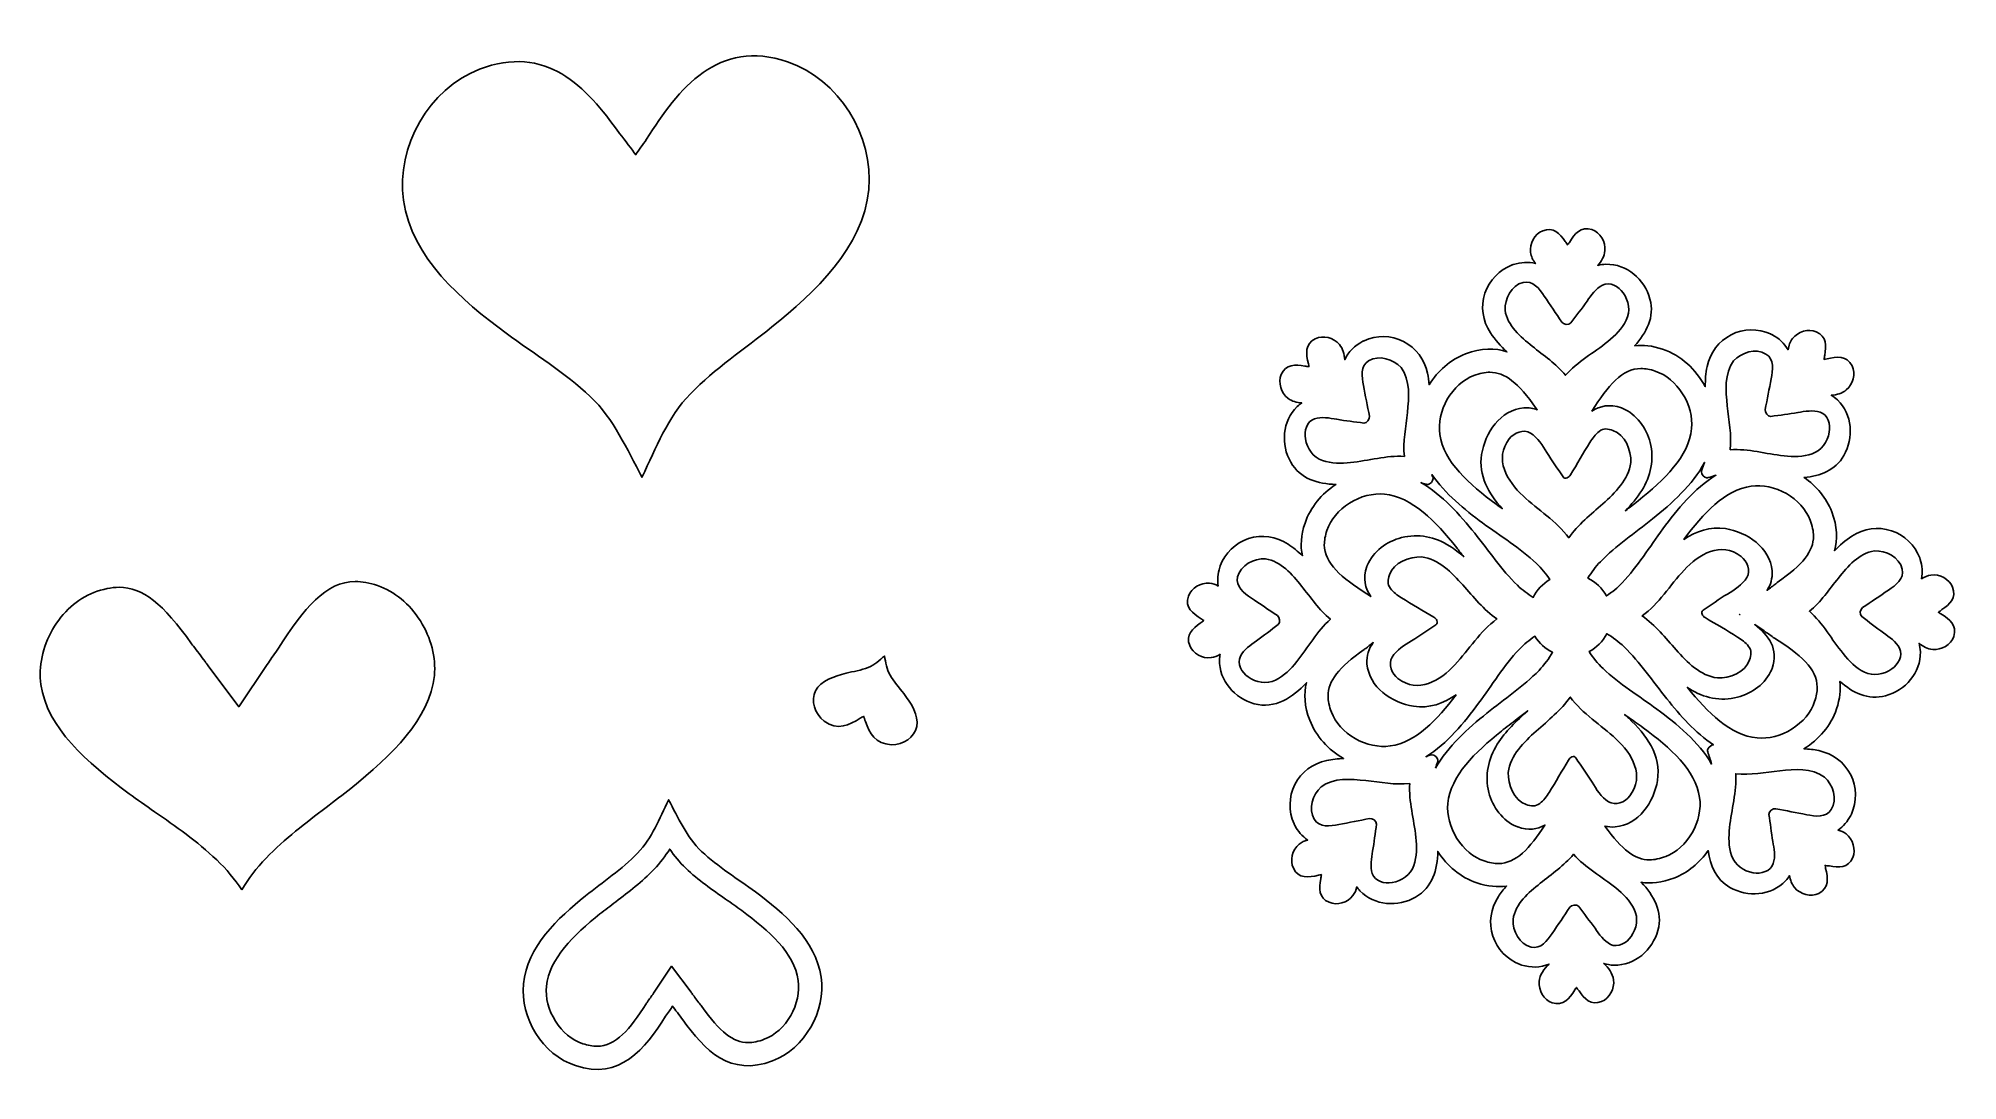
# Model space of a CAD drawing. Header units: centimetres. Extents: x -39.2 to 10, y -11.8 to 14.9.
import ezdxf

# ---------------------------------------------------------------- set-up
doc = ezdxf.new("R2010")
doc.units = ezdxf.units.CM
doc.header["$MEASUREMENT"] = 0
doc.layers.add('Layer 1', color=7, linetype='Continuous')

msp = doc.modelspace()

# ---------------------------------------------------------------- linework, layer by layer
at = {"layer": 'Layer 1'}
for points, knots in [([(-20.02531, 14.26853), (-21.80588, 14.86855), (-22.81823, 13.59281), (-23.64079, 12.28209), (-23.64079, 12.28209), (-23.74408, 12.14101), (-23.83761, 12.00785), (-23.91876, 11.88691), (-23.91876, 11.88691), (-24.01311, 12.01312), (-24.19342, 12.2646), (-24.33053, 12.42925), (-24.33053, 12.42925), (-25.18971, 13.65417), (-26.22997, 14.72676), (-27.92376, 14.07737), (-27.92376, 14.07737), (-29.21831, 13.58106), (-30.06024, 12.08903), (-29.8676, 10.72513), (-29.8676, 10.72513), (-29.65765, 9.23886), (-28.3749, 8.15293), (-27.23904, 7.31335), (-27.23904, 7.31335), (-26.51588, 6.77881), (-25.73726, 6.30944), (-25.08107, 5.68947), (-25.08107, 5.68947), (-24.47248, 5.11448), (-24.14884, 4.34324), (-23.75728, 3.62051), (-23.75728, 3.62051), (-23.75739, 3.63064), (-23.75749, 3.64078), (-23.75765, 3.65088), (-23.75765, 3.65088), (-23.75712, 3.6499), (-23.75662, 3.64903), (-23.75609, 3.64805), (-23.75609, 3.64805), (-23.7562, 3.65601), (-23.75625, 3.66398), (-23.75635, 3.67186), (-23.75635, 3.67186), (-23.75598, 3.65956), (-23.75564, 3.64725), (-23.75527, 3.63495), (-23.75527, 3.63495), (-23.75471, 3.63609), (-23.75419, 3.63789), (-23.75366, 3.63918), (-23.75366, 3.63918), (-23.75361, 3.63733), (-23.7535, 3.63545), (-23.75345, 3.6336), (-23.75345, 3.6336), (-23.39229, 4.37298), (-23.10099, 5.15794), (-22.51679, 5.75855), (-22.51679, 5.75855), (-21.88695, 6.40606), (-21.12855, 6.90798), (-20.42822, 7.47276), (-20.42822, 7.47276), (-19.32824, 8.35993), (-18.09171, 9.49965), (-17.94373, 10.99534), (-17.94373, 10.99534), (-17.80799, 12.36792), (-18.71123, 13.8257), (-20.02531, 14.26853)], [0, 0, 0, 0, 0.05263158, 0.05263158, 0.05263158, 0.05263158, 0.10526316, 0.10526316, 0.10526316, 0.10526316, 0.15789474, 0.15789474, 0.15789474, 0.15789474, 0.21052632, 0.21052632, 0.21052632, 0.21052632, 0.26315789, 0.26315789, 0.26315789, 0.26315789, 0.31578947, 0.31578947, 0.31578947, 0.31578947, 0.36842105, 0.36842105, 0.36842105, 0.36842105, 0.42105263, 0.42105263, 0.42105263, 0.42105263, 0.47368421, 0.47368421, 0.47368421, 0.47368421, 0.52631579, 0.52631579, 0.52631579, 0.52631579, 0.57894737, 0.57894737, 0.57894737, 0.57894737, 0.63157895, 0.63157895, 0.63157895, 0.63157895, 0.68421053, 0.68421053, 0.68421053, 0.68421053, 0.73684211, 0.73684211, 0.73684211, 0.73684211, 0.78947368, 0.78947368, 0.78947368, 0.78947368, 0.84210526, 0.84210526, 0.84210526, 0.84210526, 0.89473684, 0.89473684, 0.89473684, 0.89473684, 1, 1, 1, 1]), ([(9.53701, 0.11935), (9.51375, 0.13589), (9.49179, 0.15084), (9.47184, 0.16383), (9.47184, 0.16383), (9.49266, 0.17886), (9.53412, 0.20772), (9.56127, 0.22963), (9.56127, 0.22963), (9.76323, 0.36705), (9.9401, 0.53337), (9.83302, 0.80423), (9.83302, 0.80423), (9.75116, 1.01119), (9.50515, 1.14583), (9.28031, 1.11506), (9.28031, 1.11506), (9.1926, 1.10302), (9.11344, 1.06878), (9.0415, 1.02177), (9.0415, 1.02177), (9.06949, 1.18375), (9.05499, 1.35266), (9.0047, 1.51773), (9.0047, 1.51773), (9.00359, 1.52233), (9.00232, 1.52688), (9.00073, 1.53138), (9.00073, 1.53138), (8.99803, 1.53985), (8.99501, 1.54723), (8.99184, 1.55403), (8.99184, 1.55403), (8.86791, 1.8773), (8.59986, 2.14654), (8.26654, 2.25261), (8.26654, 2.25261), (7.91689, 2.36389), (7.561, 2.31106), (7.25223, 2.11161), (7.25223, 2.11161), (7.08874, 2.00604), (6.94378, 1.87714), (6.81011, 1.73646), (6.81011, 1.73646), (6.89271, 2.02721), (6.88295, 2.35646), (6.73687, 2.73743), (6.73687, 2.73743), (6.6, 3.09443), (6.3446, 3.39743), (6.02858, 3.61704), (6.02858, 3.61704), (6.43723, 3.64985), (6.83003, 3.79709), (7.04802, 4.17915), (7.04802, 4.17915), (7.30599, 4.63127), (7.2695, 5.23518), (6.88094, 5.60528), (6.88094, 5.60528), (6.83189, 5.65201), (6.78029, 5.69077), (6.72674, 5.72302), (6.72674, 5.72302), (6.8657, 5.73368), (7.00167, 5.76988), (7.11094, 5.86002), (7.11094, 5.86002), (7.28631, 6.00475), (7.35412, 6.27682), (7.25715, 6.477), (7.25715, 6.477), (7.12581, 6.74828), (6.86263, 6.71404), (6.61681, 6.65419), (6.61681, 6.65419), (6.58868, 6.64943), (6.56257, 6.64448), (6.53929, 6.63956), (6.53929, 6.63956), (6.54336, 6.66493), (6.55228, 6.71465), (6.55599, 6.74931), (6.55599, 6.74931), (6.60163, 6.98929), (6.60909, 7.23196), (6.34184, 7.34777), (6.34184, 7.34777), (6.13761, 7.43625), (5.86845, 7.35748), (5.73123, 7.17672), (5.73123, 7.17672), (5.66707, 7.09219), (5.63397, 6.99389), (5.61934, 6.89137), (5.61934, 6.89137), (5.52282, 7.05404), (5.37778, 7.18411), (5.20299, 7.27729), (5.20299, 7.27729), (5.19897, 7.27975), (5.19484, 7.28208), (5.19053, 7.28412), (5.19053, 7.28412), (5.18265, 7.28819), (5.17529, 7.29129), (5.16823, 7.29386), (5.16823, 7.29386), (4.85203, 7.4348), (4.47208, 7.43562), (4.16138, 7.27494), (4.16138, 7.27494), (3.83547, 7.10637), (3.62115, 6.81737), (3.54384, 6.45804), (3.54384, 6.45804), (3.50738, 6.2886), (3.49439, 6.11646), (3.49545, 5.94377), (3.49545, 5.94377), (3.25984, 6.38427), (2.87251, 6.74498), (2.40312, 6.90315), (2.40312, 6.90315), (2.13764, 6.99261), (1.89888, 7.01684), (1.6821, 6.99089), (1.6821, 6.99089), (1.98709, 7.31688), (2.20354, 7.72818), (2.07733, 8.18966), (2.07733, 8.18966), (1.94004, 8.69181), (1.4872, 9.09303), (0.95073, 9.07993), (0.95073, 9.07993), (0.87614, 9.0781), (0.80614, 9.06736), (0.74004, 9.0494), (0.74004, 9.0494), (0.83524, 9.15769), (0.91025, 9.28279), (0.92422, 9.4286), (0.92422, 9.4286), (0.94589, 9.65492), (0.80145, 9.89527), (0.59135, 9.96827), (0.59135, 9.96827), (0.30666, 10.06722), (0.14476, 9.85691), (0.01324, 9.64077), (0.01324, 9.64077), (-0.0033, 9.61751), (-0.01822, 9.59555), (-0.03124, 9.57563), (-0.03124, 9.57563), (-0.04629, 9.59645), (-0.07513, 9.63791), (-0.09704, 9.66503), (-0.09704, 9.66503), (-0.23446, 9.86699), (-0.40078, 10.04386), (-0.67164, 9.93678), (-0.67164, 9.93678), (-0.87862, 9.85494), (-1.01324, 9.60891), (-0.98247, 9.38407), (-0.98247, 9.38407), (-0.96781, 9.27715), (-0.9205, 9.18283), (-0.85677, 9.09893), (-0.85677, 9.09893), (-1.03827, 9.14396), (-1.23068, 9.13285), (-1.41811, 9.07578), (-1.41811, 9.07578), (-1.42271, 9.07467), (-1.42726, 9.0734), (-1.43176, 9.07181), (-1.43176, 9.07181), (-1.4402, 9.06911), (-1.44761, 9.06609), (-1.45438, 9.06292), (-1.45438, 9.06292), (-1.77765, 8.93899), (-2.04689, 8.67094), (-2.15296, 8.33762), (-2.15296, 8.33762), (-2.26424, 7.98797), (-2.21141, 7.63208), (-2.01196, 7.32331), (-2.01196, 7.32331), (-1.89401, 7.14069), (-1.74703, 6.9811), (-1.58693, 6.83468), (-1.58693, 6.83468), (-1.89289, 6.93747), (-2.24206, 6.93752), (-2.65074, 6.78084), (-2.65074, 6.78084), (-3.03719, 6.63267), (-3.36054, 6.34579), (-3.58308, 5.99328), (-3.58308, 5.99328), (-3.59038, 6.09144), (-3.60345, 6.18915), (-3.6243, 6.28599), (-3.6243, 6.28599), (-3.70161, 6.64535), (-3.91592, 6.93435), (-4.24186, 7.10289), (-4.24186, 7.10289), (-4.55256, 7.26357), (-4.93248, 7.26275), (-5.24868, 7.12181), (-5.24868, 7.12181), (-5.25574, 7.11924), (-5.2631, 7.11615), (-5.27098, 7.11207), (-5.27098, 7.11207), (-5.27529, 7.11003), (-5.27942, 7.1077), (-5.28342, 7.10524), (-5.28342, 7.10524), (-5.48813, 6.9961), (-5.6522, 6.8365), (-5.74504, 6.63306), (-5.74504, 6.63306), (-5.75491, 6.77482), (-5.79068, 6.91394), (-5.88254, 7.02533), (-5.88254, 7.02533), (-6.02724, 7.2007), (-6.29934, 7.26854), (-6.49952, 7.17154), (-6.49952, 7.17154), (-6.7708, 7.0402), (-6.73653, 6.77702), (-6.67674, 6.5312), (-6.67674, 6.5312), (-6.67198, 6.50307), (-6.66703, 6.47696), (-6.66208, 6.45368), (-6.66208, 6.45368), (-6.68745, 6.45775), (-6.73717, 6.46667), (-6.77186, 6.47035), (-6.77186, 6.47035), (-7.01181, 6.51602), (-7.25449, 6.52345), (-7.37032, 6.25622), (-7.37032, 6.25622), (-7.4588, 6.05199), (-7.38006, 5.78283), (-7.19927, 5.64561), (-7.19927, 5.64561), (-7.09595, 5.56719), (-6.97207, 5.5352), (-6.84502, 5.52668), (-6.84502, 5.52668), (-6.88508, 5.49964), (-6.92397, 5.46876), (-6.96136, 5.43315), (-6.96136, 5.43315), (-7.34995, 5.06305), (-7.38644, 4.45914), (-7.12847, 4.00702), (-7.12847, 4.00702), (-6.88632, 3.58263), (-6.42851, 3.44785), (-5.97282, 3.43798), (-5.97282, 3.43798), (-6.33533, 3.19972), (-6.62563, 2.85415), (-6.763, 2.44645), (-6.763, 2.44645), (-6.8686, 2.13308), (-6.88325, 1.85696), (-6.83177, 1.61026), (-6.83177, 1.61026), (-6.94398, 1.72051), (-7.06455, 1.82156), (-7.19727, 1.90728), (-7.19727, 1.90728), (-7.50604, 2.10672), (-7.86193, 2.15953), (-8.21158, 2.04828), (-8.21158, 2.04828), (-8.5449, 1.94221), (-8.81295, 1.67297), (-8.93688, 1.3497), (-8.93688, 1.3497), (-8.94006, 1.3429), (-8.94307, 1.33552), (-8.94577, 1.32705), (-8.94577, 1.32705), (-8.94738, 1.32255), (-8.94863, 1.318), (-8.94974, 1.3134), (-8.94974, 1.3134), (-8.99824, 1.15417), (-9.01321, 0.99143), (-8.98914, 0.83474), (-8.98914, 0.83474), (-9.05732, 0.87231), (-9.13101, 0.89848), (-9.21094, 0.90615), (-9.21094, 0.90615), (-9.43726, 0.92782), (-9.67764, 0.78338), (-9.75061, 0.57325), (-9.75061, 0.57325), (-9.84956, 0.28856), (-9.63925, 0.12669), (-9.42314, -0.00486), (-9.42314, -0.00486), (-9.39988, -0.02137), (-9.37792, -0.03632), (-9.35797, -0.04931), (-9.35797, -0.04931), (-9.37879, -0.06439), (-9.42025, -0.0932), (-9.4474, -0.11514), (-9.4474, -0.11514), (-9.64936, -0.25254), (-9.82623, -0.41886), (-9.71915, -0.68974), (-9.71915, -0.68974), (-9.63729, -0.8967), (-9.39128, -1.03134), (-9.16644, -1.00055), (-9.16644, -1.00055), (-9.08339, -0.98915), (-9.00809, -0.95779), (-8.93919, -0.91459), (-8.93919, -0.91459), (-8.94752, -0.95973), (-8.95271, -1.00659), (-8.9539, -1.05545), (-8.9539, -1.05545), (-8.96697, -1.59192), (-8.56576, -2.04475), (-8.06363, -2.18205), (-8.06363, -2.18205), (-7.53298, -2.32709), (-7.06869, -2.01933), (-6.7242, -1.6446), (-6.7242, -1.6446), (-6.79543, -1.92596), (-6.78042, -2.24301), (-6.64072, -2.60739), (-6.64072, -2.60739), (-6.48149, -3.02271), (-6.16206, -3.36518), (-5.7731, -3.58796), (-5.7731, -3.58796), (-5.91918, -3.59092), (-6.06462, -3.60489), (-6.20813, -3.63577), (-6.20813, -3.63577), (-6.56749, -3.71308), (-6.85649, -3.92737), (-7.02503, -4.25331), (-7.02503, -4.25331), (-7.18571, -4.56401), (-7.18489, -4.94398), (-7.04392, -5.26018), (-7.04392, -5.26018), (-7.04135, -5.26722), (-7.03828, -5.2746), (-7.03418, -5.28246), (-7.03418, -5.28246), (-7.03214, -5.2868), (-7.02981, -5.29087), (-7.02735, -5.29495), (-7.02735, -5.29495), (-6.94543, -5.44857), (-6.8351, -5.57927), (-6.69919, -5.67423), (-6.69919, -5.67423), (-6.77732, -5.69574), (-6.85114, -5.72985), (-6.91557, -5.78297), (-6.91557, -5.78297), (-7.09094, -5.9277), (-7.15875, -6.19977), (-7.06178, -6.39995), (-7.06178, -6.39995), (-6.93044, -6.67123), (-6.66726, -6.63699), (-6.42144, -6.57714), (-6.42144, -6.57714), (-6.39331, -6.57238), (-6.3672, -6.56743), (-6.34392, -6.56251), (-6.34392, -6.56251), (-6.34799, -6.58788), (-6.35691, -6.6376), (-6.36062, -6.67226), (-6.36062, -6.67226), (-6.40626, -6.91224), (-6.41372, -7.15491), (-6.14647, -7.27072), (-6.14647, -7.27072), (-5.94224, -7.3592), (-5.67308, -7.28043), (-5.53586, -7.09967), (-5.53586, -7.09967), (-5.48472, -7.03228), (-5.45355, -6.95605), (-5.43548, -6.87602), (-5.43548, -6.87602), (-5.41172, -6.90923), (-5.3851, -6.94156), (-5.35528, -6.97286), (-5.35528, -6.97286), (-4.98518, -7.36145), (-4.38127, -7.39789), (-3.92915, -7.13992), (-3.92915, -7.13992), (-3.49994, -6.89502), (-3.36704, -6.42954), (-3.35987, -5.96879), (-3.35987, -5.96879), (-3.12135, -6.33735), (-2.77236, -6.63292), (-2.35982, -6.77191), (-2.35982, -6.77191), (-2.07762, -6.86703), (-1.82563, -6.88838), (-1.59811, -6.85412), (-1.59811, -6.85412), (-1.67444, -6.9394), (-1.74519, -7.02946), (-1.80763, -7.12614), (-1.80763, -7.12614), (-2.00707, -7.43491), (-2.05988, -7.7908), (-1.94863, -8.14045), (-1.94863, -8.14045), (-1.84256, -8.47377), (-1.57329, -8.74185), (-1.25005, -8.86578), (-1.25005, -8.86578), (-1.24325, -8.86893), (-1.23587, -8.87197), (-1.22743, -8.87467), (-1.22743, -8.87467), (-1.22293, -8.87628), (-1.21838, -8.8775), (-1.21378, -8.87864), (-1.21378, -8.87864), (-0.97571, -8.95114), (-0.7297, -8.94934), (-0.50811, -8.85258), (-0.50811, -8.85258), (-0.63434, -8.97654), (-0.74401, -9.12486), (-0.76124, -9.30449), (-0.76124, -9.30449), (-0.78291, -9.53081), (-0.63847, -9.77116), (-0.42837, -9.84413), (-0.42837, -9.84413), (-0.14368, -9.94308), (0.01822, -9.73277), (0.14974, -9.51663), (0.14974, -9.51663), (0.16628, -9.49337), (0.1812, -9.47141), (0.19422, -9.45149), (0.19422, -9.45149), (0.20927, -9.47231), (0.23811, -9.51377), (0.26002, -9.54089), (0.26002, -9.54089), (0.39744, -9.74287), (0.56376, -9.91972), (0.83462, -9.81264), (0.83462, -9.81264), (1.0416, -9.73078), (1.17622, -9.48477), (1.14545, -9.2599), (1.14545, -9.2599), (1.12211, -9.08961), (1.01591, -8.95129), (0.8924, -8.83625), (0.8924, -8.83625), (0.97349, -8.86385), (1.06057, -8.88044), (1.15508, -8.88274), (1.15508, -8.88274), (1.69155, -8.89581), (2.14438, -8.4946), (2.28168, -7.99247), (2.28168, -7.99247), (2.41252, -7.51392), (2.17497, -7.08931), (1.85226, -6.7579), (1.85226, -6.7579), (2.10287, -6.79756), (2.38098, -6.76962), (2.69406, -6.64958), (2.69406, -6.64958), (3.05006, -6.51311), (3.35232, -6.25876), (3.57176, -5.94399), (3.57176, -5.94399), (3.61618, -6.3252), (3.76798, -6.68384), (4.12662, -6.88845), (4.12662, -6.88845), (4.57874, -7.14642), (5.18263, -7.10996), (5.55272, -6.72139), (5.55272, -6.72139), (5.59381, -6.67824), (5.62876, -6.63315), (5.65855, -6.58648), (5.65855, -6.58648), (5.67564, -6.69864), (5.71311, -6.80593), (5.78685, -6.89533), (5.78685, -6.89533), (5.93158, -7.0707), (6.20365, -7.13851), (6.40383, -7.04154), (6.40383, -7.04154), (6.67511, -6.9102), (6.64087, -6.64702), (6.58102, -6.4012), (6.58102, -6.4012), (6.57626, -6.37307), (6.57131, -6.34696), (6.56639, -6.32368), (6.56639, -6.32368), (6.59176, -6.32775), (6.64148, -6.33667), (6.67614, -6.34038), (6.67614, -6.34038), (6.91612, -6.38602), (7.15879, -6.39348), (7.2746, -6.12623), (7.2746, -6.12623), (7.36308, -5.922), (7.28431, -5.65284), (7.10355, -5.51562), (7.10355, -5.51562), (7.04193, -5.46884), (6.973, -5.43852), (6.90048, -5.41984), (6.90048, -5.41984), (7.0346, -5.32515), (7.14366, -5.19555), (7.22478, -5.04342), (7.22478, -5.04342), (7.22724, -5.03937), (7.22957, -5.03527), (7.23161, -5.03093), (7.23161, -5.03093), (7.23568, -5.02307), (7.23878, -5.01569), (7.24132, -5.00865), (7.24132, -5.00865), (7.38229, -4.69245), (7.38311, -4.31248), (7.22243, -4.00178), (7.22243, -4.00178), (7.05389, -3.67587), (6.76486, -3.46155), (6.4055, -3.38424), (6.4055, -3.38424), (6.27911, -3.35704), (6.15118, -3.34281), (6.02265, -3.33775), (6.02265, -3.33775), (6.40677, -3.09899), (6.71596, -2.74135), (6.85916, -2.31638), (6.85916, -2.31638), (6.94682, -2.05635), (6.97174, -1.82198), (6.94832, -1.60875), (6.94832, -1.60875), (7.26963, -1.89969), (7.67047, -2.10013), (8.11855, -1.97763), (8.11855, -1.97763), (8.6207, -1.84034), (9.02192, -1.3875), (9.00882, -0.85103), (9.00882, -0.85103), (9.00694, -0.77377), (8.99543, -0.70151), (8.9763, -0.63333), (8.9763, -0.63333), (9.0774, -0.71591), (9.1926, -0.77885), (9.32481, -0.79152), (9.32481, -0.79152), (9.55116, -0.81319), (9.79151, -0.66875), (9.86448, -0.45862), (9.86448, -0.45862), (9.96344, -0.17404), (9.75315, -0.01217), (9.53701, 0.11935)], [0, 0, 0, 0, 0.00653595, 0.00653595, 0.00653595, 0.00653595, 0.0130719, 0.0130719, 0.0130719, 0.0130719, 0.01960784, 0.01960784, 0.01960784, 0.01960784, 0.02614379, 0.02614379, 0.02614379, 0.02614379, 0.03267974, 0.03267974, 0.03267974, 0.03267974, 0.03921569, 0.03921569, 0.03921569, 0.03921569, 0.04575163, 0.04575163, 0.04575163, 0.04575163, 0.05228758, 0.05228758, 0.05228758, 0.05228758, 0.05882353, 0.05882353, 0.05882353, 0.05882353, 0.06535948, 0.06535948, 0.06535948, 0.06535948, 0.07189542, 0.07189542, 0.07189542, 0.07189542, 0.07843137, 0.07843137, 0.07843137, 0.07843137, 0.08496732, 0.08496732, 0.08496732, 0.08496732, 0.09150327, 0.09150327, 0.09150327, 0.09150327, 0.09803922, 0.09803922, 0.09803922, 0.09803922, 0.10457516, 0.10457516, 0.10457516, 0.10457516, 0.11111111, 0.11111111, 0.11111111, 0.11111111, 0.11764706, 0.11764706, 0.11764706, 0.11764706, 0.12418301, 0.12418301, 0.12418301, 0.12418301, 0.13071895, 0.13071895, 0.13071895, 0.13071895, 0.1372549, 0.1372549, 0.1372549, 0.1372549, 0.14379085, 0.14379085, 0.14379085, 0.14379085, 0.1503268, 0.1503268, 0.1503268, 0.1503268, 0.15686275, 0.15686275, 0.15686275, 0.15686275, 0.16339869, 0.16339869, 0.16339869, 0.16339869, 0.16993464, 0.16993464, 0.16993464, 0.16993464, 0.17647059, 0.17647059, 0.17647059, 0.17647059, 0.18300654, 0.18300654, 0.18300654, 0.18300654, 0.18954248, 0.18954248, 0.18954248, 0.18954248, 0.19607843, 0.19607843, 0.19607843, 0.19607843, 0.20261438, 0.20261438, 0.20261438, 0.20261438, 0.20915033, 0.20915033, 0.20915033, 0.20915033, 0.21568627, 0.21568627, 0.21568627, 0.21568627, 0.22222222, 0.22222222, 0.22222222, 0.22222222, 0.22875817, 0.22875817, 0.22875817, 0.22875817, 0.23529412, 0.23529412, 0.23529412, 0.23529412, 0.24183007, 0.24183007, 0.24183007, 0.24183007, 0.24836601, 0.24836601, 0.24836601, 0.24836601, 0.25490196, 0.25490196, 0.25490196, 0.25490196, 0.26143791, 0.26143791, 0.26143791, 0.26143791, 0.26797386, 0.26797386, 0.26797386, 0.26797386, 0.2745098, 0.2745098, 0.2745098, 0.2745098, 0.28104575, 0.28104575, 0.28104575, 0.28104575, 0.2875817, 0.2875817, 0.2875817, 0.2875817, 0.29411765, 0.29411765, 0.29411765, 0.29411765, 0.30065359, 0.30065359, 0.30065359, 0.30065359, 0.30718954, 0.30718954, 0.30718954, 0.30718954, 0.31372549, 0.31372549, 0.31372549, 0.31372549, 0.32026144, 0.32026144, 0.32026144, 0.32026144, 0.32679739, 0.32679739, 0.32679739, 0.32679739, 0.33333333, 0.33333333, 0.33333333, 0.33333333, 0.33986928, 0.33986928, 0.33986928, 0.33986928, 0.34640523, 0.34640523, 0.34640523, 0.34640523, 0.35294118, 0.35294118, 0.35294118, 0.35294118, 0.35947712, 0.35947712, 0.35947712, 0.35947712, 0.36601307, 0.36601307, 0.36601307, 0.36601307, 0.37254902, 0.37254902, 0.37254902, 0.37254902, 0.37908497, 0.37908497, 0.37908497, 0.37908497, 0.38562092, 0.38562092, 0.38562092, 0.38562092, 0.39215686, 0.39215686, 0.39215686, 0.39215686, 0.39869281, 0.39869281, 0.39869281, 0.39869281, 0.40522876, 0.40522876, 0.40522876, 0.40522876, 0.41176471, 0.41176471, 0.41176471, 0.41176471, 0.41830065, 0.41830065, 0.41830065, 0.41830065, 0.4248366, 0.4248366, 0.4248366, 0.4248366, 0.43137255, 0.43137255, 0.43137255, 0.43137255, 0.4379085, 0.4379085, 0.4379085, 0.4379085, 0.44444444, 0.44444444, 0.44444444, 0.44444444, 0.45098039, 0.45098039, 0.45098039, 0.45098039, 0.45751634, 0.45751634, 0.45751634, 0.45751634, 0.46405229, 0.46405229, 0.46405229, 0.46405229, 0.47058824, 0.47058824, 0.47058824, 0.47058824, 0.47712418, 0.47712418, 0.47712418, 0.47712418, 0.48366013, 0.48366013, 0.48366013, 0.48366013, 0.49019608, 0.49019608, 0.49019608, 0.49019608, 0.49673203, 0.49673203, 0.49673203, 0.49673203, 0.50326797, 0.50326797, 0.50326797, 0.50326797, 0.50980392, 0.50980392, 0.50980392, 0.50980392, 0.51633987, 0.51633987, 0.51633987, 0.51633987, 0.52287582, 0.52287582, 0.52287582, 0.52287582, 0.52941176, 0.52941176, 0.52941176, 0.52941176, 0.53594771, 0.53594771, 0.53594771, 0.53594771, 0.54248366, 0.54248366, 0.54248366, 0.54248366, 0.54901961, 0.54901961, 0.54901961, 0.54901961, 0.55555556, 0.55555556, 0.55555556, 0.55555556, 0.5620915, 0.5620915, 0.5620915, 0.5620915, 0.56862745, 0.56862745, 0.56862745, 0.56862745, 0.5751634, 0.5751634, 0.5751634, 0.5751634, 0.58169935, 0.58169935, 0.58169935, 0.58169935, 0.58823529, 0.58823529, 0.58823529, 0.58823529, 0.59477124, 0.59477124, 0.59477124, 0.59477124, 0.60130719, 0.60130719, 0.60130719, 0.60130719, 0.60784314, 0.60784314, 0.60784314, 0.60784314, 0.61437908, 0.61437908, 0.61437908, 0.61437908, 0.62091503, 0.62091503, 0.62091503, 0.62091503, 0.62745098, 0.62745098, 0.62745098, 0.62745098, 0.63398693, 0.63398693, 0.63398693, 0.63398693, 0.64052288, 0.64052288, 0.64052288, 0.64052288, 0.64705882, 0.64705882, 0.64705882, 0.64705882, 0.65359477, 0.65359477, 0.65359477, 0.65359477, 0.66013072, 0.66013072, 0.66013072, 0.66013072, 0.66666667, 0.66666667, 0.66666667, 0.66666667, 0.67320261, 0.67320261, 0.67320261, 0.67320261, 0.67973856, 0.67973856, 0.67973856, 0.67973856, 0.68627451, 0.68627451, 0.68627451, 0.68627451, 0.69281046, 0.69281046, 0.69281046, 0.69281046, 0.69934641, 0.69934641, 0.69934641, 0.69934641, 0.70588235, 0.70588235, 0.70588235, 0.70588235, 0.7124183, 0.7124183, 0.7124183, 0.7124183, 0.71895425, 0.71895425, 0.71895425, 0.71895425, 0.7254902, 0.7254902, 0.7254902, 0.7254902, 0.73202614, 0.73202614, 0.73202614, 0.73202614, 0.73856209, 0.73856209, 0.73856209, 0.73856209, 0.74509804, 0.74509804, 0.74509804, 0.74509804, 0.75163399, 0.75163399, 0.75163399, 0.75163399, 0.75816993, 0.75816993, 0.75816993, 0.75816993, 0.76470588, 0.76470588, 0.76470588, 0.76470588, 0.77124183, 0.77124183, 0.77124183, 0.77124183, 0.77777778, 0.77777778, 0.77777778, 0.77777778, 0.78431373, 0.78431373, 0.78431373, 0.78431373, 0.79084967, 0.79084967, 0.79084967, 0.79084967, 0.79738562, 0.79738562, 0.79738562, 0.79738562, 0.80392157, 0.80392157, 0.80392157, 0.80392157, 0.81045752, 0.81045752, 0.81045752, 0.81045752, 0.81699346, 0.81699346, 0.81699346, 0.81699346, 0.82352941, 0.82352941, 0.82352941, 0.82352941, 0.83006536, 0.83006536, 0.83006536, 0.83006536, 0.83660131, 0.83660131, 0.83660131, 0.83660131, 0.84313725, 0.84313725, 0.84313725, 0.84313725, 0.8496732, 0.8496732, 0.8496732, 0.8496732, 0.85620915, 0.85620915, 0.85620915, 0.85620915, 0.8627451, 0.8627451, 0.8627451, 0.8627451, 0.86928105, 0.86928105, 0.86928105, 0.86928105, 0.87581699, 0.87581699, 0.87581699, 0.87581699, 0.88235294, 0.88235294, 0.88235294, 0.88235294, 0.88888889, 0.88888889, 0.88888889, 0.88888889, 0.89542484, 0.89542484, 0.89542484, 0.89542484, 0.90196078, 0.90196078, 0.90196078, 0.90196078, 0.90849673, 0.90849673, 0.90849673, 0.90849673, 0.91503268, 0.91503268, 0.91503268, 0.91503268, 0.92156863, 0.92156863, 0.92156863, 0.92156863, 0.92810458, 0.92810458, 0.92810458, 0.92810458, 0.93464052, 0.93464052, 0.93464052, 0.93464052, 0.94117647, 0.94117647, 0.94117647, 0.94117647, 0.94771242, 0.94771242, 0.94771242, 0.94771242, 0.95424837, 0.95424837, 0.95424837, 0.95424837, 0.96078431, 0.96078431, 0.96078431, 0.96078431, 0.96732026, 0.96732026, 0.96732026, 0.96732026, 0.97385621, 0.97385621, 0.97385621, 0.97385621, 0.98039216, 0.98039216, 0.98039216, 0.98039216, 0.9869281, 0.9869281, 0.9869281, 0.9869281, 1, 1, 1, 1]), ([(-1.17086, 8.61539), (-0.92279, 8.67659), (-0.75613, 8.44756), (-0.63148, 8.26508), (-0.63148, 8.26508), (-0.47993, 8.04325), (-0.33073, 7.81971), (-0.18103, 7.59656), (-0.18103, 7.59656), (-0.14018, 7.53563), (-0.0022, 7.51144), (0.04659, 7.57661), (0.04659, 7.57661), (0.18552, 7.76237), (0.33268, 7.94465), (0.46582, 8.1344), (0.46582, 8.1344), (0.56954, 8.2823), (0.69371, 8.46201), (0.86005, 8.54593), (0.86005, 8.54593), (1.05026, 8.64192), (1.27844, 8.50804), (1.38919, 8.34818), (1.38919, 8.34818), (1.53328, 8.14011), (1.58458, 7.87995), (1.47073, 7.64529), (1.47073, 7.64529), (1.36402, 7.42534), (1.1863, 7.2522), (0.99837, 7.09985), (0.99837, 7.09985), (0.63838, 6.80794), (0.22012, 6.5837), (-0.08698, 6.23622), (-0.08698, 6.23622), (-0.32524, 6.53052), (-0.64406, 6.74007), (-0.93881, 6.97922), (-0.93881, 6.97922), (-1.23623, 7.22049), (-1.57775, 7.50339), (-1.63503, 7.90489), (-1.63503, 7.90489), (-1.6497, 8.19946), (-1.47558, 8.54025), (-1.17086, 8.61539)], [0, 0, 0, 0, 0.07692308, 0.07692308, 0.07692308, 0.07692308, 0.15384615, 0.15384615, 0.15384615, 0.15384615, 0.23076923, 0.23076923, 0.23076923, 0.23076923, 0.30769231, 0.30769231, 0.30769231, 0.30769231, 0.38461538, 0.38461538, 0.38461538, 0.38461538, 0.46153846, 0.46153846, 0.46153846, 0.46153846, 0.53846154, 0.53846154, 0.53846154, 0.53846154, 0.61538462, 0.61538462, 0.61538462, 0.61538462, 0.69230769, 0.69230769, 0.69230769, 0.69230769, 0.76923077, 0.76923077, 0.76923077, 0.76923077, 0.84615385, 0.84615385, 0.84615385, 0.84615385, 1, 1, 1, 1]), ([(4.22159, 6.60276), (4.41952, 6.82144), (4.78362, 6.93928), (5.05222, 6.77694), (5.05222, 6.77694), (5.27092, 6.64478), (5.22682, 6.36501), (5.18591, 6.14781), (5.18591, 6.14781), (5.13622, 5.88381), (5.08365, 5.62023), (5.03171, 5.35657), (5.03171, 5.35657), (5.01755, 5.28463), (5.09801, 5.16996), (5.17858, 5.18155), (5.17858, 5.18155), (5.40816, 5.21462), (5.6411, 5.23944), (5.86943, 5.27953), (5.86943, 5.27953), (6.04736, 5.31078), (6.26223, 5.35004), (6.43918, 5.29175), (6.43918, 5.29175), (6.64156, 5.2251), (6.70823, 4.96914), (6.6735, 4.77774), (6.6735, 4.77774), (6.62828, 4.52871), (6.48057, 4.30847), (6.23416, 4.22307), (6.23416, 4.22307), (6.00318, 4.14301), (5.75508, 4.14623), (5.51447, 4.17137), (5.51447, 4.17137), (5.05349, 4.21952), (4.59917, 4.35668), (4.13631, 4.32816), (4.13631, 4.32816), (4.17594, 4.70474), (4.09871, 5.07836), (4.05937, 5.45589), (4.05937, 5.45589), (4.01966, 5.83684), (3.97814, 6.27835), (4.22159, 6.60276)], [0, 0, 0, 0, 0.07692308, 0.07692308, 0.07692308, 0.07692308, 0.15384615, 0.15384615, 0.15384615, 0.15384615, 0.23076923, 0.23076923, 0.23076923, 0.23076923, 0.30769231, 0.30769231, 0.30769231, 0.30769231, 0.38461538, 0.38461538, 0.38461538, 0.38461538, 0.46153846, 0.46153846, 0.46153846, 0.46153846, 0.53846154, 0.53846154, 0.53846154, 0.53846154, 0.61538462, 0.61538462, 0.61538462, 0.61538462, 0.69230769, 0.69230769, 0.69230769, 0.69230769, 0.76923077, 0.76923077, 0.76923077, 0.76923077, 0.84615385, 0.84615385, 0.84615385, 0.84615385, 1, 1, 1, 1]), ([(-6.75389, 4.60573), (-6.78863, 4.7971), (-6.72198, 5.05309), (-6.51957, 5.11974), (-6.51957, 5.11974), (-6.34262, 5.17803), (-6.12772, 5.13876), (-5.94982, 5.10752), (-5.94982, 5.10752), (-5.72148, 5.06744), (-5.48852, 5.04262), (-5.25894, 5.00954), (-5.25894, 5.00954), (-5.17837, 4.99795), (-5.09791, 5.11262), (-5.1121, 5.18456), (-5.1121, 5.18456), (-5.16404, 5.44822), (-5.21661, 5.71182), (-5.26633, 5.9758), (-5.26633, 5.9758), (-5.30721, 6.193), (-5.35131, 6.47277), (-5.13264, 6.60493), (-5.13264, 6.60493), (-4.86403, 6.76725), (-4.49994, 6.64943), (-4.30201, 6.43075), (-4.30201, 6.43075), (-4.05859, 6.10632), (-4.10011, 5.66483), (-4.13979, 5.28389), (-4.13979, 5.28389), (-4.17913, 4.90636), (-4.25637, 4.53274), (-4.21673, 4.15616), (-4.21673, 4.15616), (-4.67959, 4.18471), (-5.13391, 4.04755), (-5.59489, 3.99937), (-5.59489, 3.99937), (-5.8355, 3.97423), (-6.0836, 3.97098), (-6.31456, 4.05107), (-6.31456, 4.05107), (-6.56098, 4.13647), (-6.7087, 4.35671), (-6.75389, 4.60573)], [0, 0, 0, 0, 0.07692308, 0.07692308, 0.07692308, 0.07692308, 0.15384615, 0.15384615, 0.15384615, 0.15384615, 0.23076923, 0.23076923, 0.23076923, 0.23076923, 0.30769231, 0.30769231, 0.30769231, 0.30769231, 0.38461538, 0.38461538, 0.38461538, 0.38461538, 0.46153846, 0.46153846, 0.46153846, 0.46153846, 0.53846154, 0.53846154, 0.53846154, 0.53846154, 0.61538462, 0.61538462, 0.61538462, 0.61538462, 0.69230769, 0.69230769, 0.69230769, 0.69230769, 0.76923077, 0.76923077, 0.76923077, 0.76923077, 0.84615385, 0.84615385, 0.84615385, 0.84615385, 1, 1, 1, 1]), ([(2.21393, 6.34169), (2.48976, 6.24874), (2.73902, 6.04321), (2.91584, 5.76294), (2.91584, 5.76294), (3.09062, 5.48589), (3.17431, 5.1594), (3.14539, 4.86719), (3.14539, 4.86719), (3.07504, 4.15615), (2.44438, 3.55734), (1.77337, 3.01614), (1.77337, 3.01614), (1.66783, 2.93102), (1.56017, 2.84831), (1.44825, 2.76309), (1.44825, 2.76309), (1.60295, 2.92163), (1.74575, 3.09101), (1.86619, 3.27969), (1.86619, 3.27969), (2.10077, 3.6472), (2.1911, 4.0882), (2.08278, 4.51297), (2.08278, 4.51297), (1.98645, 4.89077), (1.7321, 5.2384), (1.36785, 5.3916), (1.36785, 5.3916), (1.36399, 5.39364), (1.35991, 5.39554), (1.35541, 5.39716), (1.35541, 5.39716), (1.35184, 5.39859), (1.34824, 5.39973), (1.34464, 5.40063), (1.34464, 5.40063), (1.04426, 5.50519), (0.79865, 5.45217), (0.59095, 5.31607), (0.59095, 5.31607), (0.59095, 5.31607), (0.59166, 5.31721), (0.59166, 5.31721), (0.59166, 5.31721), (1.00266, 5.97211), (1.37366, 6.40827), (1.84833, 6.40827), (1.84833, 6.40827), (1.9598, 6.40826), (2.08283, 6.38585), (2.21393, 6.34169)], [0, 0, 0, 0, 0.07142857, 0.07142857, 0.07142857, 0.07142857, 0.14285714, 0.14285714, 0.14285714, 0.14285714, 0.21428571, 0.21428571, 0.21428571, 0.21428571, 0.28571429, 0.28571429, 0.28571429, 0.28571429, 0.35714286, 0.35714286, 0.35714286, 0.35714286, 0.42857143, 0.42857143, 0.42857143, 0.42857143, 0.5, 0.5, 0.5, 0.5, 0.57142857, 0.57142857, 0.57142857, 0.57142857, 0.64285714, 0.64285714, 0.64285714, 0.64285714, 0.71428571, 0.71428571, 0.71428571, 0.71428571, 0.78571429, 0.78571429, 0.78571429, 0.78571429, 0.85714286, 0.85714286, 0.85714286, 0.85714286, 1, 1, 1, 1]), ([(-3.11579, 5.62118), (-2.95082, 5.90807), (-2.71032, 6.12344), (-2.43862, 6.22761), (-2.43862, 6.22761), (-2.28971, 6.28471), (-2.15057, 6.31365), (-2.02508, 6.31365), (-2.02508, 6.31365), (-1.6431, 6.31365), (-1.29883, 6.04489), (-0.83668, 5.38605), (-0.83668, 5.38605), (-0.83668, 5.38605), (-0.82263, 5.36599), (-0.82263, 5.36599), (-0.82263, 5.36599), (-0.82263, 5.36599), (-0.80929, 5.34996), (-0.80929, 5.34996), (-0.80929, 5.34996), (-0.91317, 5.3902), (-1.0271, 5.40933), (-1.15359, 5.39891), (-1.15359, 5.39891), (-1.75779, 5.34912), (-2.15041, 4.75679), (-2.23798, 4.20585), (-2.23798, 4.20585), (-2.32336, 3.66869), (-2.05841, 3.19771), (-1.70709, 2.81845), (-1.70709, 2.81845), (-1.75871, 2.8552), (-1.80985, 2.89198), (-1.86042, 2.92936), (-1.86042, 2.92936), (-2.55323, 3.44143), (-3.20808, 4.01267), (-3.30782, 4.71882), (-3.30782, 4.71882), (-3.34875, 5.00885), (-3.27877, 5.33778), (-3.11579, 5.62118)], [0, 0, 0, 0, 0.08333333, 0.08333333, 0.08333333, 0.08333333, 0.16666667, 0.16666667, 0.16666667, 0.16666667, 0.25, 0.25, 0.25, 0.25, 0.33333333, 0.33333333, 0.33333333, 0.33333333, 0.41666667, 0.41666667, 0.41666667, 0.41666667, 0.5, 0.5, 0.5, 0.5, 0.58333333, 0.58333333, 0.58333333, 0.58333333, 0.66666667, 0.66666667, 0.66666667, 0.66666667, 0.75, 0.75, 0.75, 0.75, 0.83333333, 0.83333333, 0.83333333, 0.83333333, 1, 1, 1, 1]), ([(-0.56264, 4.25503), (-0.43209, 4.04376), (-0.28589, 3.83971), (-0.14891, 3.63239), (-0.14891, 3.63239), (-0.09523, 3.55108), (0.00754, 3.62403), (0.04294, 3.68383), (0.04294, 3.68383), (0.20738, 3.96143), (0.36748, 4.24308), (0.53967, 4.51579), (0.53967, 4.51579), (0.60545, 4.61998), (0.68143, 4.72018), (0.7778, 4.79776), (0.7778, 4.79776), (0.88332, 4.88269), (1.00584, 4.86615), (1.1262, 4.82422), (1.1262, 4.82422), (1.44201, 4.71423), (1.60433, 4.30879), (1.58552, 4.00015), (1.58552, 4.00015), (1.5375, 3.55819), (1.18036, 3.22423), (0.86842, 2.94195), (0.86842, 2.94195), (0.55976, 2.6626), (0.23472, 2.40924), (-0.00314, 2.07012), (-0.00314, 2.07012), (-0.31712, 2.50173), (-0.78628, 2.78309), (-1.17532, 3.14372), (-1.17532, 3.14372), (-1.58034, 3.51916), (-1.92832, 4.09077), (-1.52706, 4.60586), (-1.52706, 4.60586), (-1.4012, 4.76741), (-1.16937, 4.86367), (-0.98212, 4.75244), (-0.98212, 4.75244), (-0.79722, 4.64262), (-0.67225, 4.43249), (-0.56264, 4.25503)], [0, 0, 0, 0, 0.07692308, 0.07692308, 0.07692308, 0.07692308, 0.15384615, 0.15384615, 0.15384615, 0.15384615, 0.23076923, 0.23076923, 0.23076923, 0.23076923, 0.30769231, 0.30769231, 0.30769231, 0.30769231, 0.38461538, 0.38461538, 0.38461538, 0.38461538, 0.46153846, 0.46153846, 0.46153846, 0.46153846, 0.53846154, 0.53846154, 0.53846154, 0.53846154, 0.61538462, 0.61538462, 0.61538462, 0.61538462, 0.69230769, 0.69230769, 0.69230769, 0.69230769, 0.76923077, 0.76923077, 0.76923077, 0.76923077, 0.84615385, 0.84615385, 0.84615385, 0.84615385, 1, 1, 1, 1]), ([(3.48853, 3.62604), (3.51417, 3.60747), (3.54311, 3.59985), (3.57127, 3.61175), (3.57127, 3.61175), (3.57257, 3.61225), (3.57386, 3.61286), (3.57513, 3.61344), (3.57513, 3.61344), (3.63911, 3.63281), (3.70284, 3.65387), (3.76677, 3.67437), (3.76677, 3.67437), (3.21903, 3.3392), (2.77691, 2.7972), (2.40885, 2.29925), (2.40885, 2.29925), (2.06682, 1.83652), (1.76652, 1.33834), (1.3698, 0.91844), (1.3698, 0.91844), (1.2464, 0.78782), (1.10866, 0.67801), (0.9629, 0.57991), (0.9629, 0.57991), (0.85752, 0.77835), (0.69054, 0.93906), (0.48731, 1.03637), (0.48731, 1.03637), (0.57936, 1.18644), (0.68342, 1.32897), (0.80894, 1.45801), (0.80894, 1.45801), (1.21193, 1.87232), (1.69717, 2.19347), (2.14532, 2.55487), (2.14532, 2.55487), (2.63612, 2.95069), (3.16907, 3.42524), (3.47903, 4.00066), (3.47903, 4.00066), (3.4567, 3.93801), (3.43381, 3.87543), (3.41183, 3.81246), (3.41183, 3.81246), (3.41143, 3.81135), (3.41119, 3.81021), (3.41088, 3.80907), (3.41088, 3.80907), (3.37479, 3.74846), (3.42347, 3.66202), (3.48853, 3.62604)], [0, 0, 0, 0, 0.07142857, 0.07142857, 0.07142857, 0.07142857, 0.14285714, 0.14285714, 0.14285714, 0.14285714, 0.21428571, 0.21428571, 0.21428571, 0.21428571, 0.28571429, 0.28571429, 0.28571429, 0.28571429, 0.35714286, 0.35714286, 0.35714286, 0.35714286, 0.42857143, 0.42857143, 0.42857143, 0.42857143, 0.5, 0.5, 0.5, 0.5, 0.57142857, 0.57142857, 0.57142857, 0.57142857, 0.64285714, 0.64285714, 0.64285714, 0.64285714, 0.71428571, 0.71428571, 0.71428571, 0.71428571, 0.78571429, 0.78571429, 0.78571429, 0.78571429, 0.85714286, 0.85714286, 0.85714286, 0.85714286, 1, 1, 1, 1]), ([(-3.65556, 3.44141), (-3.65426, 3.44083), (-3.65297, 3.44022), (-3.65167, 3.43972), (-3.65167, 3.43972), (-3.62349, 3.42781), (-3.59455, 3.43543), (-3.56896, 3.45401), (-3.56896, 3.45401), (-3.5039, 3.48997), (-3.45522, 3.57641), (-3.4913, 3.63705), (-3.4913, 3.63705), (-3.49164, 3.63816), (-3.49188, 3.63933), (-3.49228, 3.64044), (-3.49228, 3.64044), (-3.49834, 3.65774), (-3.5045, 3.67497), (-3.51067, 3.69219), (-3.51067, 3.69219), (-3.17319, 3.19877), (-2.67408, 2.79396), (-2.2126, 2.45286), (-2.2126, 2.45286), (-1.74987, 2.11083), (-1.25169, 1.81053), (-0.83182, 1.41381), (-0.83182, 1.41381), (-0.69916, 1.28845), (-0.58795, 1.14833), (-0.48866, 1), (-0.48866, 1), (-0.67305, 0.89425), (-0.82246, 0.73446), (-0.91488, 0.54198), (-0.91488, 0.54198), (-1.05813, 0.63122), (-1.19417, 0.73198), (-1.31787, 0.85231), (-1.31787, 0.85231), (-1.73218, 1.2553), (-2.05333, 1.74054), (-2.41473, 2.18869), (-2.41473, 2.18869), (-2.7951, 2.66031), (-3.24814, 3.1708), (-3.79353, 3.48504), (-3.79353, 3.48504), (-3.74753, 3.4702), (-3.7016, 3.45535), (-3.65556, 3.44141)], [0, 0, 0, 0, 0.07142857, 0.07142857, 0.07142857, 0.07142857, 0.14285714, 0.14285714, 0.14285714, 0.14285714, 0.21428571, 0.21428571, 0.21428571, 0.21428571, 0.28571429, 0.28571429, 0.28571429, 0.28571429, 0.35714286, 0.35714286, 0.35714286, 0.35714286, 0.42857143, 0.42857143, 0.42857143, 0.42857143, 0.5, 0.5, 0.5, 0.5, 0.57142857, 0.57142857, 0.57142857, 0.57142857, 0.64285714, 0.64285714, 0.64285714, 0.64285714, 0.71428571, 0.71428571, 0.71428571, 0.71428571, 0.78571429, 0.78571429, 0.78571429, 0.78571429, 0.85714286, 0.85714286, 0.85714286, 0.85714286, 1, 1, 1, 1]), ([(-6.20149, 2.25729), (-6.10854, 2.53312), (-5.90301, 2.78238), (-5.62274, 2.9592), (-5.62274, 2.9592), (-5.34569, 3.13398), (-5.0192, 3.21767), (-4.72699, 3.18875), (-4.72699, 3.18875), (-4.01595, 3.1184), (-3.41714, 2.48774), (-2.87594, 1.81673), (-2.87594, 1.81673), (-2.81503, 1.74122), (-2.75534, 1.66449), (-2.69515, 1.58607), (-2.69515, 1.58607), (-2.8081, 1.68516), (-2.92716, 1.77736), (-3.05522, 1.85912), (-3.05522, 1.85912), (-3.42273, 2.0937), (-3.86373, 2.18403), (-4.2885, 2.07571), (-4.2885, 2.07571), (-4.6663, 1.97938), (-5.01393, 1.72503), (-5.1671, 1.36078), (-5.1671, 1.36078), (-5.16914, 1.35692), (-5.17104, 1.35284), (-5.17266, 1.34834), (-5.17266, 1.34834), (-5.17412, 1.34477), (-5.17525, 1.34117), (-5.17615, 1.33757), (-5.17615, 1.33757), (-5.28376, 1.02846), (-5.22438, 0.77737), (-5.07939, 0.56589), (-5.07939, 0.56589), (-5.09995, 0.58065), (-5.1208, 0.59576), (-5.14196, 0.61124), (-5.14196, 0.61124), (-5.14196, 0.61124), (-5.15905, 0.62375), (-5.15905, 0.62375), (-5.15905, 0.62375), (-5.15905, 0.62375), (-5.177, 0.635), (-5.177, 0.635), (-5.177, 0.635), (-5.8319, 1.046), (-6.26806, 1.417), (-6.26806, 1.89167), (-6.26806, 1.89167), (-6.26806, 2.00316), (-6.24567, 2.12619), (-6.20149, 2.25729)], [0, 0, 0, 0, 0.0625, 0.0625, 0.0625, 0.0625, 0.125, 0.125, 0.125, 0.125, 0.1875, 0.1875, 0.1875, 0.1875, 0.25, 0.25, 0.25, 0.25, 0.3125, 0.3125, 0.3125, 0.3125, 0.375, 0.375, 0.375, 0.375, 0.4375, 0.4375, 0.4375, 0.4375, 0.5, 0.5, 0.5, 0.5, 0.5625, 0.5625, 0.5625, 0.5625, 0.625, 0.625, 0.625, 0.625, 0.6875, 0.6875, 0.6875, 0.6875, 0.75, 0.75, 0.75, 0.75, 0.8125, 0.8125, 0.8125, 0.8125, 0.875, 0.875, 0.875, 0.875, 1, 1, 1, 1]), ([(6.26965, 2.11172), (6.26965, 1.72974), (6.00091, 1.38547), (5.34205, 0.92332), (5.34205, 0.92332), (5.34205, 0.92332), (5.32199, 0.90927), (5.32199, 0.90927), (5.32199, 0.90927), (5.32199, 0.90927), (5.30318, 0.89361), (5.30318, 0.89361), (5.30318, 0.89361), (5.24354, 0.84397), (5.15295, 0.77664), (5.07908, 0.72216), (5.07908, 0.72216), (5.17063, 0.86482), (5.22254, 1.02812), (5.20669, 1.22019), (5.20669, 1.22019), (5.1569, 1.82442), (4.56457, 2.21703), (4.01363, 2.30458), (4.01363, 2.30458), (3.61914, 2.36729), (3.26036, 2.24095), (2.94739, 2.03031), (2.94739, 2.03031), (3.44356, 2.69153), (3.99699, 3.2987), (4.67478, 3.39445), (4.67478, 3.39445), (4.96484, 3.43543), (5.29377, 3.36543), (5.57714, 3.20244), (5.57714, 3.20244), (5.86405, 3.03747), (6.07937, 2.79699), (6.18357, 2.52527), (6.18357, 2.52527), (6.2407, 2.37636), (6.26965, 2.23721), (6.26965, 2.11172)], [0, 0, 0, 0, 0.08333333, 0.08333333, 0.08333333, 0.08333333, 0.16666667, 0.16666667, 0.16666667, 0.16666667, 0.25, 0.25, 0.25, 0.25, 0.33333333, 0.33333333, 0.33333333, 0.33333333, 0.41666667, 0.41666667, 0.41666667, 0.41666667, 0.5, 0.5, 0.5, 0.5, 0.58333333, 0.58333333, 0.58333333, 0.58333333, 0.66666667, 0.66666667, 0.66666667, 0.66666667, 0.75, 0.75, 0.75, 0.75, 0.83333333, 0.83333333, 0.83333333, 0.83333333, 1, 1, 1, 1]), ([(2.74979, -0.80179), (2.47042, -0.49313), (2.21708, -0.16809), (1.87796, 0.06977), (1.87796, 0.06977), (2.30957, 0.38375), (2.59093, 0.85291), (2.95156, 1.24195), (2.95156, 1.24195), (3.32698, 1.64697), (3.89861, 1.99495), (4.4137, 1.59369), (4.4137, 1.59369), (4.57525, 1.46783), (4.67151, 1.236), (4.56028, 1.04875), (4.56028, 1.04875), (4.45045, 0.86386), (4.24029, 0.7389), (4.06286, 0.62928), (4.06286, 0.62928), (3.85159, 0.49873), (3.64754, 0.3525), (3.44022, 0.21552), (3.44022, 0.21552), (3.35894, 0.16184), (3.43189, 0.05907), (3.49166, 0.02367), (3.49166, 0.02367), (3.76926, -0.14077), (4.05091, -0.30087), (4.32362, -0.47306), (4.32362, -0.47306), (4.42781, -0.53884), (4.52801, -0.61482), (4.60559, -0.71119), (4.60559, -0.71119), (4.69052, -0.81671), (4.67398, -0.93923), (4.63205, -1.05959), (4.63205, -1.05959), (4.52209, -1.3754), (4.11662, -1.53772), (3.80798, -1.51891), (3.80798, -1.51891), (3.36603, -1.47085), (3.03207, -1.11374), (2.74979, -0.80179)], [0, 0, 0, 0, 0.07692308, 0.07692308, 0.07692308, 0.07692308, 0.15384615, 0.15384615, 0.15384615, 0.15384615, 0.23076923, 0.23076923, 0.23076923, 0.23076923, 0.30769231, 0.30769231, 0.30769231, 0.30769231, 0.38461538, 0.38461538, 0.38461538, 0.38461538, 0.46153846, 0.46153846, 0.46153846, 0.46153846, 0.53846154, 0.53846154, 0.53846154, 0.53846154, 0.61538462, 0.61538462, 0.61538462, 0.61538462, 0.69230769, 0.69230769, 0.69230769, 0.69230769, 0.76923077, 0.76923077, 0.76923077, 0.76923077, 0.84615385, 0.84615385, 0.84615385, 0.84615385, 1, 1, 1, 1]), ([(-6.97376, -1.103), (-7.12611, -1.29093), (-7.29925, -1.46863), (-7.5192, -1.57536), (-7.5192, -1.57536), (-7.75383, -1.68921), (-8.01402, -1.63791), (-8.22209, -1.49382), (-8.22209, -1.49382), (-8.38195, -1.38301), (-8.51583, -1.15489), (-8.41984, -0.96465), (-8.41984, -0.96465), (-8.33591, -0.79833), (-8.15621, -0.67416), (-8.00831, -0.57042), (-8.00831, -0.57042), (-7.81852, -0.43733), (-7.63625, -0.29012), (-7.45052, -0.15121), (-7.45052, -0.15121), (-7.38535, -0.10242), (-7.40954, 0.03556), (-7.47044, 0.07644), (-7.47044, 0.07644), (-7.69359, 0.22614), (-7.91716, 0.37534), (-8.13899, 0.52687), (-8.13899, 0.52687), (-8.32147, 0.65152), (-8.5505, 0.81818), (-8.4893, 1.06625), (-8.4893, 1.06625), (-8.41416, 1.37097), (-8.07337, 1.54509), (-7.77879, 1.53041), (-7.77879, 1.53041), (-7.37726, 1.47313), (-7.09442, 1.1316), (-6.85312, 0.83419), (-6.85312, 0.83419), (-6.61399, 0.53942), (-6.40441, 0.22059), (-6.11012, -0.01764), (-6.11012, -0.01764), (-6.45758, -0.32472), (-6.68184, -0.743), (-6.97376, -1.103)], [0, 0, 0, 0, 0.07692308, 0.07692308, 0.07692308, 0.07692308, 0.15384615, 0.15384615, 0.15384615, 0.15384615, 0.23076923, 0.23076923, 0.23076923, 0.23076923, 0.30769231, 0.30769231, 0.30769231, 0.30769231, 0.38461538, 0.38461538, 0.38461538, 0.38461538, 0.46153846, 0.46153846, 0.46153846, 0.46153846, 0.53846154, 0.53846154, 0.53846154, 0.53846154, 0.61538462, 0.61538462, 0.61538462, 0.61538462, 0.69230769, 0.69230769, 0.69230769, 0.69230769, 0.76923077, 0.76923077, 0.76923077, 0.76923077, 0.84615385, 0.84615385, 0.84615385, 0.84615385, 1, 1, 1, 1]), ([(-4.528, -0.98917), (-4.41817, -0.80428), (-4.20801, -0.67932), (-4.03058, -0.5697), (-4.03058, -0.5697), (-3.81931, -0.43915), (-3.61526, -0.29292), (-3.40794, -0.15594), (-3.40794, -0.15594), (-3.32666, -0.10226), (-3.39961, 0.00051), (-3.45938, 0.03591), (-3.45938, 0.03591), (-3.73698, 0.20035), (-4.01863, 0.36045), (-4.29134, 0.53264), (-4.29134, 0.53264), (-4.39553, 0.59842), (-4.49573, 0.6744), (-4.57331, 0.77077), (-4.57331, 0.77077), (-4.65824, 0.87629), (-4.6417, 0.99881), (-4.59977, 1.11917), (-4.59977, 1.11917), (-4.48981, 1.43498), (-4.08434, 1.5973), (-3.7757, 1.57849), (-3.7757, 1.57849), (-3.33374, 1.53047), (-2.99978, 1.17333), (-2.7175, 0.86139), (-2.7175, 0.86139), (-2.43813, 0.55273), (-2.18479, 0.22769), (-1.84567, -0.01017), (-1.84567, -0.01017), (-2.27728, -0.32415), (-2.55864, -0.79331), (-2.91927, -1.18235), (-2.91927, -1.18235), (-3.29469, -1.58737), (-3.86632, -1.93535), (-4.38141, -1.53409), (-4.38141, -1.53409), (-4.54298, -1.40824), (-4.63923, -1.17642), (-4.528, -0.98917)], [0, 0, 0, 0, 0.07692308, 0.07692308, 0.07692308, 0.07692308, 0.15384615, 0.15384615, 0.15384615, 0.15384615, 0.23076923, 0.23076923, 0.23076923, 0.23076923, 0.30769231, 0.30769231, 0.30769231, 0.30769231, 0.38461538, 0.38461538, 0.38461538, 0.38461538, 0.46153846, 0.46153846, 0.46153846, 0.46153846, 0.53846154, 0.53846154, 0.53846154, 0.53846154, 0.61538462, 0.61538462, 0.61538462, 0.61538462, 0.69230769, 0.69230769, 0.69230769, 0.69230769, 0.76923077, 0.76923077, 0.76923077, 0.76923077, 0.84615385, 0.84615385, 0.84615385, 0.84615385, 1, 1, 1, 1]), ([(8.27707, -1.28953), (8.069, -1.43362), (7.80884, -1.48492), (7.57418, -1.37107), (7.57418, -1.37107), (7.35423, -1.26436), (7.18109, -1.08664), (7.02874, -0.89871), (7.02874, -0.89871), (6.73683, -0.53872), (6.51259, -0.12044), (6.16511, 0.18666), (6.16511, 0.18666), (6.45941, 0.42489), (6.66896, 0.74371), (6.90811, 1.03849), (6.90811, 1.03849), (7.14938, 1.33591), (7.43228, 1.67743), (7.83378, 1.73471), (7.83378, 1.73471), (8.12834, 1.74937), (8.46912, 1.57525), (8.54427, 1.27055), (8.54427, 1.27055), (8.60547, 1.02248), (8.37644, 0.85582), (8.19396, 0.73117), (8.19396, 0.73117), (7.97213, 0.57964), (7.74859, 0.43042), (7.52544, 0.28074), (7.52544, 0.28074), (7.46451, 0.23986), (7.44032, 0.10188), (7.50549, 0.05309), (7.50549, 0.05309), (7.69125, -0.08582), (7.87353, -0.233), (8.06328, -0.36612), (8.06328, -0.36612), (8.21118, -0.46986), (8.39089, -0.59403), (8.47481, -0.76035), (8.47481, -0.76035), (8.57081, -0.95062), (8.43693, -1.17875), (8.27707, -1.28953)], [0, 0, 0, 0, 0.07692308, 0.07692308, 0.07692308, 0.07692308, 0.15384615, 0.15384615, 0.15384615, 0.15384615, 0.23076923, 0.23076923, 0.23076923, 0.23076923, 0.30769231, 0.30769231, 0.30769231, 0.30769231, 0.38461538, 0.38461538, 0.38461538, 0.38461538, 0.46153846, 0.46153846, 0.46153846, 0.46153846, 0.53846154, 0.53846154, 0.53846154, 0.53846154, 0.61538462, 0.61538462, 0.61538462, 0.61538462, 0.69230769, 0.69230769, 0.69230769, 0.69230769, 0.76923077, 0.76923077, 0.76923077, 0.76923077, 0.84615385, 0.84615385, 0.84615385, 0.84615385, 1, 1, 1, 1]), ([(-34.01407, -6.94867), (-34.19634, -6.68094), (-34.40618, -6.42043), (-34.65804, -6.18249), (-34.65804, -6.18249), (-35.16411, -5.70436), (-35.71611, -5.32053), (-36.24993, -4.94935), (-36.24993, -4.94935), (-36.47692, -4.7915), (-36.69133, -4.64243), (-36.90152, -4.48707), (-36.90152, -4.48707), (-37.98425, -3.68676), (-39.00768, -2.79403), (-39.16358, -1.69042), (-39.16358, -1.69042), (-39.22761, -1.23708), (-39.11826, -0.72305), (-38.86352, -0.28014), (-38.86352, -0.28014), (-38.60568, 0.16825), (-38.22982, 0.50483), (-37.80519, 0.66765), (-37.80519, 0.66765), (-37.57246, 0.75684), (-37.355, 0.80211), (-37.15887, 0.80211), (-37.15887, 0.80211), (-36.56192, 0.80211), (-36.02383, 0.38208), (-35.30157, -0.64762), (-35.30157, -0.64762), (-35.30157, -0.64762), (-35.27958, -0.67895), (-35.27958, -0.67895), (-35.27958, -0.67895), (-35.27958, -0.67895), (-35.25511, -0.70835), (-35.25511, -0.70835), (-35.25511, -0.70835), (-35.16798, -0.81299), (-35.04582, -0.97894), (-34.95663, -1.10007), (-34.95663, -1.10007), (-34.92499, -1.14306), (-34.89657, -1.18164), (-34.87318, -1.21294), (-34.87318, -1.21294), (-34.87318, -1.21294), (-34.09049, -2.25908), (-34.09049, -2.25908), (-34.09049, -2.25908), (-34.09049, -2.25908), (-33.36262, -1.17408), (-33.36262, -1.17408), (-33.36262, -1.17408), (-33.28719, -1.06163), (-33.20104, -0.93916), (-33.10648, -0.81004), (-33.10648, -0.81004), (-33.10648, -0.81004), (-33.08693, -0.78332), (-33.08693, -0.78332), (-33.08693, -0.78332), (-33.08693, -0.78332), (-33.06934, -0.75525), (-33.06934, -0.75525), (-33.06934, -0.75525), (-32.42701, 0.26829), (-31.84723, 0.94994), (-31.10536, 0.94994), (-31.10536, 0.94994), (-30.93108, 0.94994), (-30.73883, 0.91491), (-30.53394, 0.84585), (-30.53394, 0.84585), (-30.10288, 0.70059), (-29.71328, 0.37936), (-29.43692, -0.05865), (-29.43692, -0.05865), (-29.16376, -0.49161), (-29.03298, -1.00189), (-29.07817, -1.45859), (-29.07817, -1.45859), (-29.18813, -2.56981), (-30.17373, -3.5057), (-31.22246, -4.35152), (-31.22246, -4.35152), (-31.42592, -4.51564), (-31.63391, -4.67362), (-31.85407, -4.84092), (-31.85407, -4.84092), (-32.37204, -5.23449), (-32.90767, -5.64147), (-33.39347, -6.14087), (-33.39347, -6.14087), (-33.63952, -6.39371), (-33.84106, -6.66814), (-34.01407, -6.94867)], [0, 0, 0, 0, 0.03846154, 0.03846154, 0.03846154, 0.03846154, 0.07692308, 0.07692308, 0.07692308, 0.07692308, 0.11538462, 0.11538462, 0.11538462, 0.11538462, 0.15384615, 0.15384615, 0.15384615, 0.15384615, 0.19230769, 0.19230769, 0.19230769, 0.19230769, 0.23076923, 0.23076923, 0.23076923, 0.23076923, 0.26923077, 0.26923077, 0.26923077, 0.26923077, 0.30769231, 0.30769231, 0.30769231, 0.30769231, 0.34615385, 0.34615385, 0.34615385, 0.34615385, 0.38461538, 0.38461538, 0.38461538, 0.38461538, 0.42307692, 0.42307692, 0.42307692, 0.42307692, 0.46153846, 0.46153846, 0.46153846, 0.46153846, 0.5, 0.5, 0.5, 0.5, 0.53846154, 0.53846154, 0.53846154, 0.53846154, 0.57692308, 0.57692308, 0.57692308, 0.57692308, 0.61538462, 0.61538462, 0.61538462, 0.61538462, 0.65384615, 0.65384615, 0.65384615, 0.65384615, 0.69230769, 0.69230769, 0.69230769, 0.69230769, 0.73076923, 0.73076923, 0.73076923, 0.73076923, 0.76923077, 0.76923077, 0.76923077, 0.76923077, 0.80769231, 0.80769231, 0.80769231, 0.80769231, 0.84615385, 0.84615385, 0.84615385, 0.84615385, 0.88461538, 0.88461538, 0.88461538, 0.88461538, 0.92307692, 0.92307692, 0.92307692, 0.92307692, 1, 1, 1, 1]), ([(4.36409, 0.11155), (4.36441, 0.11174), (4.3647, 0.11195), (4.36502, 0.11213), (4.36502, 0.11213), (4.36502, 0.11213), (4.38431, 0.09919), (4.38431, 0.09919), (4.38431, 0.09919), (4.37756, 0.10332), (4.37081, 0.10747), (4.36409, 0.11155)], [0, 0, 0, 0, 0.25, 0.25, 0.25, 0.25, 0.5, 0.5, 0.5, 0.5, 1, 1, 1, 1]), ([(-3.41659, -3.83418), (-3.3986, -3.77843), (-3.38039, -3.72276), (-3.36349, -3.66696), (-3.36349, -3.66696), (-3.36293, -3.66569), (-3.36227, -3.66437), (-3.3618, -3.6631), (-3.3618, -3.6631), (-3.34992, -3.63497), (-3.35754, -3.606), (-3.37609, -3.58036), (-3.37609, -3.58036), (-3.41205, -3.5153), (-3.49851, -3.46662), (-3.55916, -3.50273), (-3.55916, -3.50273), (-3.5603, -3.50307), (-3.56144, -3.50329), (-3.56257, -3.50371), (-3.56257, -3.50371), (-3.59607, -3.5154), (-3.6294, -3.52739), (-3.66274, -3.53938), (-3.66274, -3.53938), (-3.11865, -3.20381), (-2.67897, -2.66477), (-2.31268, -2.16924), (-2.31268, -2.16924), (-1.97065, -1.70654), (-1.67035, -1.20833), (-1.27363, -0.78843), (-1.27363, -0.78843), (-1.15094, -0.6586), (-1.0141, -0.5493), (-0.86932, -0.45164), (-0.86932, -0.45164), (-0.76306, -0.62925), (-0.60595, -0.77292), (-0.41805, -0.86246), (-0.41805, -0.86246), (-0.51632, -1.02827), (-0.62826, -1.18552), (-0.76566, -1.32675), (-0.76566, -1.32675), (-1.16865, -1.74109), (-1.65389, -2.06221), (-2.10204, -2.42363), (-2.10204, -2.42363), (-2.58281, -2.81136), (-3.10414, -3.27456), (-3.41659, -3.83418)], [0, 0, 0, 0, 0.07142857, 0.07142857, 0.07142857, 0.07142857, 0.14285714, 0.14285714, 0.14285714, 0.14285714, 0.21428571, 0.21428571, 0.21428571, 0.21428571, 0.28571429, 0.28571429, 0.28571429, 0.28571429, 0.35714286, 0.35714286, 0.35714286, 0.35714286, 0.42857143, 0.42857143, 0.42857143, 0.42857143, 0.5, 0.5, 0.5, 0.5, 0.57142857, 0.57142857, 0.57142857, 0.57142857, 0.64285714, 0.64285714, 0.64285714, 0.64285714, 0.71428571, 0.71428571, 0.71428571, 0.71428571, 0.78571429, 0.78571429, 0.78571429, 0.78571429, 0.85714286, 0.85714286, 0.85714286, 0.85714286, 1, 1, 1, 1]), ([(3.5592, -3.41167), (3.55968, -3.41297), (3.56034, -3.41429), (3.56089, -3.41553), (3.56089, -3.41553), (3.59232, -3.51927), (3.62809, -3.62238), (3.65892, -3.72671), (3.65892, -3.72671), (3.32652, -3.15714), (2.76801, -2.70013), (2.25589, -2.32156), (2.25589, -2.32156), (1.79316, -1.97956), (1.29498, -1.67923), (0.87508, -1.28254), (0.87508, -1.28254), (0.73575, -1.15091), (0.62002, -1.00306), (0.51707, -0.84648), (0.51707, -0.84648), (0.71246, -0.74514), (0.8719, -0.58438), (0.97165, -0.38804), (0.97165, -0.38804), (1.12934, -0.48316), (1.27904, -0.591), (1.41401, -0.72229), (1.41401, -0.72229), (1.82832, -1.1253), (2.14947, -1.61055), (2.51087, -2.0587), (2.51087, -2.0587), (2.84745, -2.476), (3.24083, -2.92397), (3.7048, -3.23932), (3.7048, -3.23932), (3.65395, -3.24205), (3.59997, -3.28097), (3.57346, -3.32896), (3.57346, -3.32896), (3.55492, -3.35457), (3.54732, -3.38354), (3.5592, -3.41167)], [0, 0, 0, 0, 0.08333333, 0.08333333, 0.08333333, 0.08333333, 0.16666667, 0.16666667, 0.16666667, 0.16666667, 0.25, 0.25, 0.25, 0.25, 0.33333333, 0.33333333, 0.33333333, 0.33333333, 0.41666667, 0.41666667, 0.41666667, 0.41666667, 0.5, 0.5, 0.5, 0.5, 0.58333333, 0.58333333, 0.58333333, 0.58333333, 0.66666667, 0.66666667, 0.66666667, 0.66666667, 0.75, 0.75, 0.75, 0.75, 0.83333333, 0.83333333, 0.83333333, 0.83333333, 1, 1, 1, 1]), ([(6.29767, -2.12725), (6.20472, -2.40305), (5.99919, -2.65234), (5.71892, -2.82916), (5.71892, -2.82916), (5.44187, -3.00392), (5.11538, -3.08761), (4.82317, -3.05871), (4.82317, -3.05871), (4.14017, -2.99108), (3.56071, -2.40646), (3.03639, -1.76569), (3.03639, -1.76569), (3.05332, -1.77707), (3.07023, -1.78847), (3.08751, -1.79948), (3.08751, -1.79948), (3.45502, -2.03406), (3.89602, -2.12439), (4.32079, -2.01607), (4.32079, -2.01607), (4.69859, -1.91974), (5.04622, -1.66539), (5.19939, -1.30114), (5.19939, -1.30114), (5.20143, -1.29728), (5.20333, -1.2932), (5.20495, -1.2887), (5.20495, -1.2887), (5.20641, -1.28513), (5.20754, -1.28153), (5.20844, -1.27793), (5.20844, -1.27793), (5.38275, -0.77726), (5.11959, -0.42854), (4.76256, -0.15451), (4.76256, -0.15451), (4.76256, -0.15451), (5.00521, -0.31726), (5.00521, -0.31726), (5.00521, -0.31726), (5.07718, -0.36552), (5.15552, -0.42066), (5.23815, -0.48117), (5.23815, -0.48117), (5.23815, -0.48117), (5.25524, -0.49368), (5.25524, -0.49368), (5.25524, -0.49368), (5.25524, -0.49368), (5.27318, -0.50495), (5.27318, -0.50495), (5.27318, -0.50495), (5.9281, -0.91593), (6.36427, -1.28693), (6.36427, -1.76162), (6.36427, -1.76162), (6.36426, -1.87312), (6.34182, -1.99615), (6.29767, -2.12725)], [0, 0, 0, 0, 0.0625, 0.0625, 0.0625, 0.0625, 0.125, 0.125, 0.125, 0.125, 0.1875, 0.1875, 0.1875, 0.1875, 0.25, 0.25, 0.25, 0.25, 0.3125, 0.3125, 0.3125, 0.3125, 0.375, 0.375, 0.375, 0.375, 0.4375, 0.4375, 0.4375, 0.4375, 0.5, 0.5, 0.5, 0.5, 0.5625, 0.5625, 0.5625, 0.5625, 0.625, 0.625, 0.625, 0.625, 0.6875, 0.6875, 0.6875, 0.6875, 0.75, 0.75, 0.75, 0.75, 0.8125, 0.8125, 0.8125, 0.8125, 0.875, 0.875, 0.875, 0.875, 1, 1, 1, 1]), ([(-19.08593, -2.62763), (-18.74343, -2.88285), (-18.43635, -2.72857), (-18.16785, -2.55246), (-18.16785, -2.55246), (-18.13576, -2.53468), (-18.10636, -2.51764), (-18.08041, -2.50179), (-18.08041, -2.50179), (-18.06882, -2.5328), (-18.04744, -2.59392), (-18.02924, -2.63554), (-18.02924, -2.63554), (-17.92888, -2.93185), (-17.77897, -3.21466), (-17.36834, -3.23146), (-17.36834, -3.23146), (-17.05457, -3.24429), (-16.7693, -3.03622), (-16.71614, -2.76812), (-16.71614, -2.76812), (-16.65822, -2.47594), (-16.8596, -2.17111), (-17.04639, -1.9237), (-17.04639, -1.9237), (-17.16529, -1.76625), (-17.30068, -1.61628), (-17.39924, -1.4484), (-17.39924, -1.4484), (-17.49065, -1.29269), (-17.50693, -1.12373), (-17.54124, -0.95818), (-17.54124, -0.95818), (-17.5419, -0.96009), (-17.54259, -0.96199), (-17.54325, -0.9639), (-17.54325, -0.9639), (-17.5433, -0.96366), (-17.54336, -0.96348), (-17.54336, -0.96326), (-17.54336, -0.96326), (-17.54392, -0.96472), (-17.54444, -0.9662), (-17.54503, -0.96765), (-17.54503, -0.96765), (-17.54416, -0.96537), (-17.54352, -0.96305), (-17.54265, -0.96077), (-17.54265, -0.96077), (-17.54286, -0.9609), (-17.54313, -0.96122), (-17.54331, -0.96138), (-17.54331, -0.96138), (-17.5432, -0.96104), (-17.5431, -0.96069), (-17.54299, -0.96035), (-17.54299, -0.96035), (-17.67224, -1.06801), (-17.78958, -1.18974), (-17.95738, -1.25369), (-17.95738, -1.25369), (-18.1382, -1.32259), (-18.33663, -1.35415), (-18.527, -1.40202), (-18.527, -1.40202), (-18.82601, -1.47727), (-19.17192, -1.58818), (-19.30773, -1.85313), (-19.30773, -1.85313), (-19.43238, -2.09629), (-19.33879, -2.4393), (-19.08593, -2.62763)], [0, 0, 0, 0, 0.05263158, 0.05263158, 0.05263158, 0.05263158, 0.10526316, 0.10526316, 0.10526316, 0.10526316, 0.15789474, 0.15789474, 0.15789474, 0.15789474, 0.21052632, 0.21052632, 0.21052632, 0.21052632, 0.26315789, 0.26315789, 0.26315789, 0.26315789, 0.31578947, 0.31578947, 0.31578947, 0.31578947, 0.36842105, 0.36842105, 0.36842105, 0.36842105, 0.42105263, 0.42105263, 0.42105263, 0.42105263, 0.47368421, 0.47368421, 0.47368421, 0.47368421, 0.52631579, 0.52631579, 0.52631579, 0.52631579, 0.57894737, 0.57894737, 0.57894737, 0.57894737, 0.63157895, 0.63157895, 0.63157895, 0.63157895, 0.68421053, 0.68421053, 0.68421053, 0.68421053, 0.73684211, 0.73684211, 0.73684211, 0.73684211, 0.78947368, 0.78947368, 0.78947368, 0.78947368, 0.84210526, 0.84210526, 0.84210526, 0.84210526, 0.89473684, 0.89473684, 0.89473684, 0.89473684, 1, 1, 1, 1]), ([(-6.08743, -2.39522), (-6.14453, -2.24631), (-6.17347, -2.10714), (-6.17347, -1.98168), (-6.17347, -1.98168), (-6.17347, -1.59967), (-5.90471, -1.25543), (-5.24587, -0.79328), (-5.24587, -0.79328), (-5.24587, -0.79328), (-5.22581, -0.77923), (-5.22581, -0.77923), (-5.22581, -0.77923), (-5.22581, -0.77923), (-5.207, -0.76357), (-5.207, -0.76357), (-5.207, -0.76357), (-5.15578, -0.72092), (-5.08172, -0.6652), (-5.01499, -0.61583), (-5.01499, -0.61583), (-5.12614, -0.76929), (-5.192, -0.94719), (-5.17443, -1.16058), (-5.17443, -1.16058), (-5.12464, -1.76481), (-4.53231, -2.15742), (-3.98137, -2.24497), (-3.98137, -2.24497), (-3.57751, -2.30916), (-3.21111, -2.1752), (-2.8929, -1.95554), (-2.8929, -1.95554), (-3.37841, -2.59504), (-3.91977, -3.17135), (-4.57859, -3.26441), (-4.57859, -3.26441), (-4.86863, -3.30539), (-5.19756, -3.23541), (-5.48095, -3.07243), (-5.48095, -3.07243), (-5.76789, -2.90743), (-5.98326, -2.66695), (-6.08743, -2.39522)], [0, 0, 0, 0, 0.08333333, 0.08333333, 0.08333333, 0.08333333, 0.16666667, 0.16666667, 0.16666667, 0.16666667, 0.25, 0.25, 0.25, 0.25, 0.33333333, 0.33333333, 0.33333333, 0.33333333, 0.41666667, 0.41666667, 0.41666667, 0.41666667, 0.5, 0.5, 0.5, 0.5, 0.58333333, 0.58333333, 0.58333333, 0.58333333, 0.66666667, 0.66666667, 0.66666667, 0.66666667, 0.75, 0.75, 0.75, 0.75, 0.83333333, 0.83333333, 0.83333333, 0.83333333, 1, 1, 1, 1]), ([(-2.17062, -6.21041), (-2.44645, -6.11746), (-2.69571, -5.91193), (-2.87253, -5.63166), (-2.87253, -5.63166), (-3.04731, -5.35461), (-3.131, -5.02812), (-3.10208, -4.73591), (-3.10208, -4.73591), (-3.03173, -4.0249), (-2.40107, -3.42606), (-1.73006, -2.88486), (-1.73006, -2.88486), (-1.59986, -2.77985), (-1.4668, -2.67875), (-1.32594, -2.5717), (-1.32594, -2.5717), (-1.23582, -2.50323), (-1.14486, -2.43396), (-1.05395, -2.36318), (-1.05395, -2.36318), (-1.34518, -2.61983), (-1.6236, -2.89063), (-1.83392, -3.22009), (-1.83392, -3.22009), (-2.0685, -3.5876), (-2.15883, -4.02863), (-2.05051, -4.45337), (-2.05051, -4.45337), (-1.95418, -4.83117), (-1.69983, -5.17883), (-1.33558, -5.332), (-1.33558, -5.332), (-1.33172, -5.33401), (-1.32764, -5.33592), (-1.32314, -5.33753), (-1.32314, -5.33753), (-1.31957, -5.33899), (-1.31597, -5.34012), (-1.31237, -5.34102), (-1.31237, -5.34102), (-1.03887, -5.43624), (-0.81075, -5.40084), (-0.6153, -5.29101), (-0.6153, -5.29101), (-1.00013, -5.88698), (-1.35623, -6.27698), (-1.80501, -6.27698), (-1.80501, -6.27698), (-1.91651, -6.27698), (-2.03951, -6.25456), (-2.17062, -6.21041)], [0, 0, 0, 0, 0.07142857, 0.07142857, 0.07142857, 0.07142857, 0.14285714, 0.14285714, 0.14285714, 0.14285714, 0.21428571, 0.21428571, 0.21428571, 0.21428571, 0.28571429, 0.28571429, 0.28571429, 0.28571429, 0.35714286, 0.35714286, 0.35714286, 0.35714286, 0.42857143, 0.42857143, 0.42857143, 0.42857143, 0.5, 0.5, 0.5, 0.5, 0.57142857, 0.57142857, 0.57142857, 0.57142857, 0.64285714, 0.64285714, 0.64285714, 0.64285714, 0.71428571, 0.71428571, 0.71428571, 0.71428571, 0.78571429, 0.78571429, 0.78571429, 0.78571429, 0.85714286, 0.85714286, 0.85714286, 0.85714286, 1, 1, 1, 1]), ([(0.59492, -4.19542), (0.46437, -3.98415), (0.31814, -3.78013), (0.18116, -3.5728), (0.18116, -3.5728), (0.12748, -3.49149), (0.02471, -3.56444), (-0.01069, -3.62421), (-0.01069, -3.62421), (-0.17513, -3.90181), (-0.33523, -4.18346), (-0.50742, -4.45617), (-0.50742, -4.45617), (-0.5732, -4.56036), (-0.64918, -4.66056), (-0.74555, -4.73814), (-0.74555, -4.73814), (-0.85107, -4.8231), (-0.97359, -4.80653), (-1.09395, -4.7646), (-1.09395, -4.7646), (-1.40976, -4.65464), (-1.57208, -4.24919), (-1.55327, -3.94053), (-1.55327, -3.94053), (-1.50525, -3.49857), (-1.14811, -3.16464), (-0.83617, -2.88233), (-0.83617, -2.88233), (-0.52751, -2.60296), (-0.20247, -2.34962), (0.03539, -2.0105), (0.03539, -2.0105), (0.34937, -2.44211), (0.81853, -2.72347), (1.20757, -3.0841), (1.20757, -3.0841), (1.61259, -3.45954), (1.96057, -4.03115), (1.55931, -4.54627), (1.55931, -4.54627), (1.43345, -4.7078), (1.20162, -4.80408), (1.01437, -4.69282), (1.01437, -4.69282), (0.8295, -4.58303), (0.70453, -4.37285), (0.59492, -4.19542)], [0, 0, 0, 0, 0.07692308, 0.07692308, 0.07692308, 0.07692308, 0.15384615, 0.15384615, 0.15384615, 0.15384615, 0.23076923, 0.23076923, 0.23076923, 0.23076923, 0.30769231, 0.30769231, 0.30769231, 0.30769231, 0.38461538, 0.38461538, 0.38461538, 0.38461538, 0.46153846, 0.46153846, 0.46153846, 0.46153846, 0.53846154, 0.53846154, 0.53846154, 0.53846154, 0.61538462, 0.61538462, 0.61538462, 0.61538462, 0.69230769, 0.69230769, 0.69230769, 0.69230769, 0.76923077, 0.76923077, 0.76923077, 0.76923077, 0.84615385, 0.84615385, 0.84615385, 0.84615385, 1, 1, 1, 1]), ([(3.15907, -5.48989), (2.9941, -5.7768), (2.75362, -5.99212), (2.4819, -6.09632), (2.4819, -6.09632), (2.33297, -6.15342), (2.19382, -6.18236), (2.06833, -6.18236), (2.06833, -6.18236), (1.69865, -6.18236), (1.36427, -5.93058), (0.92419, -5.31715), (0.92419, -5.31715), (1.00523, -5.3384), (1.09202, -5.34705), (1.18578, -5.33932), (1.18578, -5.33932), (1.79001, -5.2895), (2.18262, -4.69718), (2.27017, -4.14623), (2.27017, -4.14623), (2.37151, -3.50856), (1.97923, -2.96412), (1.53476, -2.55577), (1.53476, -2.55577), (1.5001, -2.52391), (1.4648, -2.49283), (1.42919, -2.46219), (1.42919, -2.46219), (1.44837, -2.47555), (1.46763, -2.48899), (1.48676, -2.5023), (1.48676, -2.5023), (1.63199, -2.60327), (1.76918, -2.69867), (1.90366, -2.7981), (1.90366, -2.7981), (2.59647, -3.31017), (3.25132, -3.88138), (3.35106, -4.58756), (3.35106, -4.58756), (3.39206, -4.87759), (3.32208, -5.2065), (3.15907, -5.48989)], [0, 0, 0, 0, 0.08333333, 0.08333333, 0.08333333, 0.08333333, 0.16666667, 0.16666667, 0.16666667, 0.16666667, 0.25, 0.25, 0.25, 0.25, 0.33333333, 0.33333333, 0.33333333, 0.33333333, 0.41666667, 0.41666667, 0.41666667, 0.41666667, 0.5, 0.5, 0.5, 0.5, 0.58333333, 0.58333333, 0.58333333, 0.58333333, 0.66666667, 0.66666667, 0.66666667, 0.66666667, 0.75, 0.75, 0.75, 0.75, 0.83333333, 0.83333333, 0.83333333, 0.83333333, 1, 1, 1, 1]), ([(6.55024, -4.06202), (6.76889, -4.25993), (6.88676, -4.62405), (6.72439, -4.89265), (6.72439, -4.89265), (6.59226, -5.11133), (6.31249, -5.06725), (6.09529, -5.02637), (6.09529, -5.02637), (5.83126, -4.97663), (5.56774, -4.92406), (5.30408, -4.87214), (5.30408, -4.87214), (5.23209, -4.85796), (5.11742, -4.93842), (5.12901, -5.01898), (5.12901, -5.01898), (5.16214, -5.24859), (5.18693, -5.48152), (5.22704, -5.70983), (5.22704, -5.70983), (5.25826, -5.88776), (5.29753, -6.10266), (5.23924, -6.27961), (5.23924, -6.27961), (5.17262, -6.48196), (4.91663, -6.54864), (4.72526, -6.5139), (4.72526, -6.5139), (4.47623, -6.46868), (4.25599, -6.32099), (4.17056, -6.07456), (4.17056, -6.07456), (4.09052, -5.84361), (4.09372, -5.59548), (4.11889, -5.35487), (4.11889, -5.35487), (4.16699, -4.89389), (4.3042, -4.4396), (4.27568, -3.97673), (4.27568, -3.97673), (4.65224, -4.01636), (5.02588, -3.93911), (5.40341, -3.89976), (5.40341, -3.89976), (5.78429, -3.86009), (6.22583, -3.81863), (6.55024, -4.06202)], [0, 0, 0, 0, 0.07692308, 0.07692308, 0.07692308, 0.07692308, 0.15384615, 0.15384615, 0.15384615, 0.15384615, 0.23076923, 0.23076923, 0.23076923, 0.23076923, 0.30769231, 0.30769231, 0.30769231, 0.30769231, 0.38461538, 0.38461538, 0.38461538, 0.38461538, 0.46153846, 0.46153846, 0.46153846, 0.46153846, 0.53846154, 0.53846154, 0.53846154, 0.53846154, 0.61538462, 0.61538462, 0.61538462, 0.61538462, 0.69230769, 0.69230769, 0.69230769, 0.69230769, 0.76923077, 0.76923077, 0.76923077, 0.76923077, 0.84615385, 0.84615385, 0.84615385, 0.84615385, 1, 1, 1, 1]), ([(-3.97314, -6.32598), (-4.05857, -6.57241), (-4.27884, -6.7201), (-4.52784, -6.76532), (-4.52784, -6.76532), (-4.71921, -6.80006), (-4.9752, -6.73338), (-5.04185, -6.53103), (-5.04185, -6.53103), (-5.10014, -6.35408), (-5.06085, -6.13916), (-5.02963, -5.96125), (-5.02963, -5.96125), (-4.98955, -5.73294), (-4.96475, -5.49998), (-4.93163, -5.2704), (-4.93163, -5.2704), (-4.92004, -5.18983), (-5.03471, -5.10937), (-5.10668, -5.12356), (-5.10668, -5.12356), (-5.37034, -5.17547), (-5.63392, -5.22804), (-5.89792, -5.27779), (-5.89792, -5.27779), (-6.11509, -5.31867), (-6.39489, -5.36275), (-6.52702, -5.14407), (-6.52702, -5.14407), (-6.68937, -4.87549), (-6.5715, -4.51137), (-6.35284, -4.31344), (-6.35284, -4.31344), (-6.02841, -4.07005), (-5.58692, -4.11148), (-5.20598, -4.15117), (-5.20598, -4.15117), (-4.82842, -4.19051), (-4.45483, -4.26777), (-4.07827, -4.22814), (-4.07827, -4.22814), (-4.10679, -4.691), (-3.96961, -5.14529), (-3.92145, -5.60628), (-3.92145, -5.60628), (-3.89631, -5.84687), (-3.89308, -6.09499), (-3.97314, -6.32598)], [0, 0, 0, 0, 0.07692308, 0.07692308, 0.07692308, 0.07692308, 0.15384615, 0.15384615, 0.15384615, 0.15384615, 0.23076923, 0.23076923, 0.23076923, 0.23076923, 0.30769231, 0.30769231, 0.30769231, 0.30769231, 0.38461538, 0.38461538, 0.38461538, 0.38461538, 0.46153846, 0.46153846, 0.46153846, 0.46153846, 0.53846154, 0.53846154, 0.53846154, 0.53846154, 0.61538462, 0.61538462, 0.61538462, 0.61538462, 0.69230769, 0.69230769, 0.69230769, 0.69230769, 0.76923077, 0.76923077, 0.76923077, 0.76923077, 0.84615385, 0.84615385, 0.84615385, 0.84615385, 1, 1, 1, 1]), ([(-25.46342, -11.45635), (-24.3241, -11.84031), (-23.67637, -11.02399), (-23.15004, -10.18532), (-23.15004, -10.18532), (-23.08395, -10.09504), (-23.0241, -10.00985), (-22.97219, -9.93246), (-22.97219, -9.93246), (-22.91179, -10.01324), (-22.7964, -10.17416), (-22.70872, -10.27949), (-22.70872, -10.27949), (-22.15897, -11.06324), (-21.49333, -11.74957), (-20.40957, -11.33404), (-20.40957, -11.33404), (-19.58124, -11.01646), (-19.04252, -10.06179), (-19.16579, -9.18909), (-19.16579, -9.18909), (-19.30012, -8.2381), (-20.12091, -7.54325), (-20.84767, -7.00601), (-20.84767, -7.00601), (-21.3104, -6.66401), (-21.80858, -6.36368), (-22.22848, -5.96699), (-22.22848, -5.96699), (-22.61789, -5.59906), (-22.82498, -5.10559), (-23.07554, -4.64315), (-23.07554, -4.64315), (-23.07546, -4.64966), (-23.07538, -4.65611), (-23.0753, -4.66257), (-23.0753, -4.66257), (-23.07564, -4.66196), (-23.07594, -4.66138), (-23.07628, -4.66077), (-23.07628, -4.66077), (-23.07623, -4.66582), (-23.07615, -4.67096), (-23.07609, -4.67601), (-23.07609, -4.67601), (-23.07635, -4.66815), (-23.07657, -4.66029), (-23.0768, -4.65238), (-23.0768, -4.65238), (-23.07717, -4.65309), (-23.07746, -4.65429), (-23.07781, -4.65513), (-23.07781, -4.65513), (-23.07786, -4.65394), (-23.07789, -4.65275), (-23.07794, -4.65156), (-23.07794, -4.65156), (-23.30903, -5.12461), (-23.49543, -5.62689), (-23.86923, -6.01117), (-23.86923, -6.01117), (-24.27222, -6.42551), (-24.75746, -6.74663), (-25.20561, -7.10805), (-25.20561, -7.10805), (-25.90945, -7.67569), (-26.70061, -8.40496), (-26.79531, -9.36198), (-26.79531, -9.36198), (-26.88222, -10.24025), (-26.30427, -11.17304), (-25.46342, -11.45635)], [0, 0, 0, 0, 0.05263158, 0.05263158, 0.05263158, 0.05263158, 0.10526316, 0.10526316, 0.10526316, 0.10526316, 0.15789474, 0.15789474, 0.15789474, 0.15789474, 0.21052632, 0.21052632, 0.21052632, 0.21052632, 0.26315789, 0.26315789, 0.26315789, 0.26315789, 0.31578947, 0.31578947, 0.31578947, 0.31578947, 0.36842105, 0.36842105, 0.36842105, 0.36842105, 0.42105263, 0.42105263, 0.42105263, 0.42105263, 0.47368421, 0.47368421, 0.47368421, 0.47368421, 0.52631579, 0.52631579, 0.52631579, 0.52631579, 0.57894737, 0.57894737, 0.57894737, 0.57894737, 0.63157895, 0.63157895, 0.63157895, 0.63157895, 0.68421053, 0.68421053, 0.68421053, 0.68421053, 0.73684211, 0.73684211, 0.73684211, 0.73684211, 0.78947368, 0.78947368, 0.78947368, 0.78947368, 0.84210526, 0.84210526, 0.84210526, 0.84210526, 0.89473684, 0.89473684, 0.89473684, 0.89473684, 1, 1, 1, 1]), ([(-26.20568, -9.42036), (-26.13533, -8.70935), (-25.50467, -8.11051), (-24.83366, -7.56931), (-24.83366, -7.56931), (-24.70346, -7.4643), (-24.5704, -7.3632), (-24.42954, -7.25615), (-24.42954, -7.25615), (-24.09812, -7.00432), (-23.75538, -6.74394), (-23.44452, -6.42435), (-23.44452, -6.42435), (-23.28712, -6.26256), (-23.15819, -6.08695), (-23.04746, -5.90746), (-23.04746, -5.90746), (-22.93083, -6.07878), (-22.79656, -6.24544), (-22.63542, -6.39768), (-22.63542, -6.39768), (-22.3116, -6.70364), (-21.9584, -6.94923), (-21.61683, -7.18672), (-21.61683, -7.18672), (-21.4716, -7.28769), (-21.33441, -7.38309), (-21.19993, -7.48252), (-21.19993, -7.48252), (-20.50712, -7.99459), (-19.85227, -8.5658), (-19.75253, -9.27198), (-19.75253, -9.27198), (-19.71155, -9.56204), (-19.78155, -9.89097), (-19.94454, -10.17434), (-19.94454, -10.17434), (-20.10951, -10.46125), (-20.34999, -10.67657), (-20.62171, -10.78077), (-20.62171, -10.78077), (-20.77064, -10.83787), (-20.90979, -10.86681), (-21.03528, -10.86681), (-21.03528, -10.86681), (-21.41726, -10.86681), (-21.76153, -10.59807), (-22.22368, -9.93921), (-22.22368, -9.93921), (-22.22368, -9.93921), (-22.23773, -9.91915), (-22.23773, -9.91915), (-22.23773, -9.91915), (-22.23773, -9.91915), (-22.25339, -9.90034), (-22.25339, -9.90034), (-22.25339, -9.90034), (-22.30914, -9.83337), (-22.38732, -9.72722), (-22.44439, -9.6497), (-22.44439, -9.6497), (-22.46463, -9.62218), (-22.48281, -9.5975), (-22.49778, -9.5775), (-22.49778, -9.5775), (-22.49778, -9.5775), (-22.99858, -8.90808), (-22.99858, -8.90808), (-22.99858, -8.90808), (-22.99858, -8.90808), (-23.46433, -9.60232), (-23.46433, -9.60232), (-23.46433, -9.60232), (-23.51259, -9.67429), (-23.56773, -9.75263), (-23.62821, -9.83526), (-23.62821, -9.83526), (-23.62821, -9.83526), (-23.64072, -9.85235), (-23.64072, -9.85235), (-23.64072, -9.85235), (-23.64072, -9.85235), (-23.65199, -9.87029), (-23.65199, -9.87029), (-23.65199, -9.87029), (-24.06299, -10.52521), (-24.43399, -10.96138), (-24.90866, -10.96138), (-24.90866, -10.96138), (-25.02016, -10.96138), (-25.14316, -10.93894), (-25.27426, -10.89478), (-25.27426, -10.89478), (-25.55009, -10.80183), (-25.79935, -10.5963), (-25.97617, -10.31603), (-25.97617, -10.31603), (-26.15094, -10.03909), (-26.2346, -9.71259), (-26.20568, -9.42036)], [0, 0, 0, 0, 0.03846154, 0.03846154, 0.03846154, 0.03846154, 0.07692308, 0.07692308, 0.07692308, 0.07692308, 0.11538462, 0.11538462, 0.11538462, 0.11538462, 0.15384615, 0.15384615, 0.15384615, 0.15384615, 0.19230769, 0.19230769, 0.19230769, 0.19230769, 0.23076923, 0.23076923, 0.23076923, 0.23076923, 0.26923077, 0.26923077, 0.26923077, 0.26923077, 0.30769231, 0.30769231, 0.30769231, 0.30769231, 0.34615385, 0.34615385, 0.34615385, 0.34615385, 0.38461538, 0.38461538, 0.38461538, 0.38461538, 0.42307692, 0.42307692, 0.42307692, 0.42307692, 0.46153846, 0.46153846, 0.46153846, 0.46153846, 0.5, 0.5, 0.5, 0.5, 0.53846154, 0.53846154, 0.53846154, 0.53846154, 0.57692308, 0.57692308, 0.57692308, 0.57692308, 0.61538462, 0.61538462, 0.61538462, 0.61538462, 0.65384615, 0.65384615, 0.65384615, 0.65384615, 0.69230769, 0.69230769, 0.69230769, 0.69230769, 0.73076923, 0.73076923, 0.73076923, 0.73076923, 0.76923077, 0.76923077, 0.76923077, 0.76923077, 0.80769231, 0.80769231, 0.80769231, 0.80769231, 0.84615385, 0.84615385, 0.84615385, 0.84615385, 0.88461538, 0.88461538, 0.88461538, 0.88461538, 0.92307692, 0.92307692, 0.92307692, 0.92307692, 1, 1, 1, 1]), ([(1.59348, -8.15097), (1.4827, -8.31086), (1.25455, -8.44471), (1.06434, -8.34875), (1.06434, -8.34875), (0.898, -8.26482), (0.77383, -8.08509), (0.67011, -7.93719), (0.67011, -7.93719), (0.537, -7.74743), (0.38981, -7.56516), (0.25088, -7.3794), (0.25088, -7.3794), (0.20209, -7.31423), (0.06411, -7.33842), (0.02326, -7.39935), (0.02326, -7.39935), (-0.12644, -7.6225), (-0.27567, -7.84605), (-0.42719, -8.0679), (-0.42719, -8.0679), (-0.55184, -8.25036), (-0.7185, -8.47941), (-0.96657, -8.41821), (-0.96657, -8.41821), (-1.27129, -8.34307), (-1.44541, -8.00226), (-1.43076, -7.7077), (-1.43076, -7.7077), (-1.37348, -7.30617), (-1.03195, -7.0233), (-0.73454, -6.78203), (-0.73454, -6.78203), (-0.43977, -6.54287), (-0.12097, -6.33332), (0.11729, -6.03903), (0.11729, -6.03903), (0.42439, -6.38651), (0.84265, -6.61072), (1.20264, -6.90266), (1.20264, -6.90266), (1.39057, -7.05501), (1.56827, -7.22818), (1.675, -7.4481), (1.675, -7.4481), (1.78885, -7.68273), (1.73757, -7.94292), (1.59348, -8.15097)], [0, 0, 0, 0, 0.07692308, 0.07692308, 0.07692308, 0.07692308, 0.15384615, 0.15384615, 0.15384615, 0.15384615, 0.23076923, 0.23076923, 0.23076923, 0.23076923, 0.30769231, 0.30769231, 0.30769231, 0.30769231, 0.38461538, 0.38461538, 0.38461538, 0.38461538, 0.46153846, 0.46153846, 0.46153846, 0.46153846, 0.53846154, 0.53846154, 0.53846154, 0.53846154, 0.61538462, 0.61538462, 0.61538462, 0.61538462, 0.69230769, 0.69230769, 0.69230769, 0.69230769, 0.76923077, 0.76923077, 0.76923077, 0.76923077, 0.84615385, 0.84615385, 0.84615385, 0.84615385, 1, 1, 1, 1])]:
    msp.add_open_spline(points, degree=3, knots=knots, dxfattribs=at)

doc.saveas('drawing.dxf')
